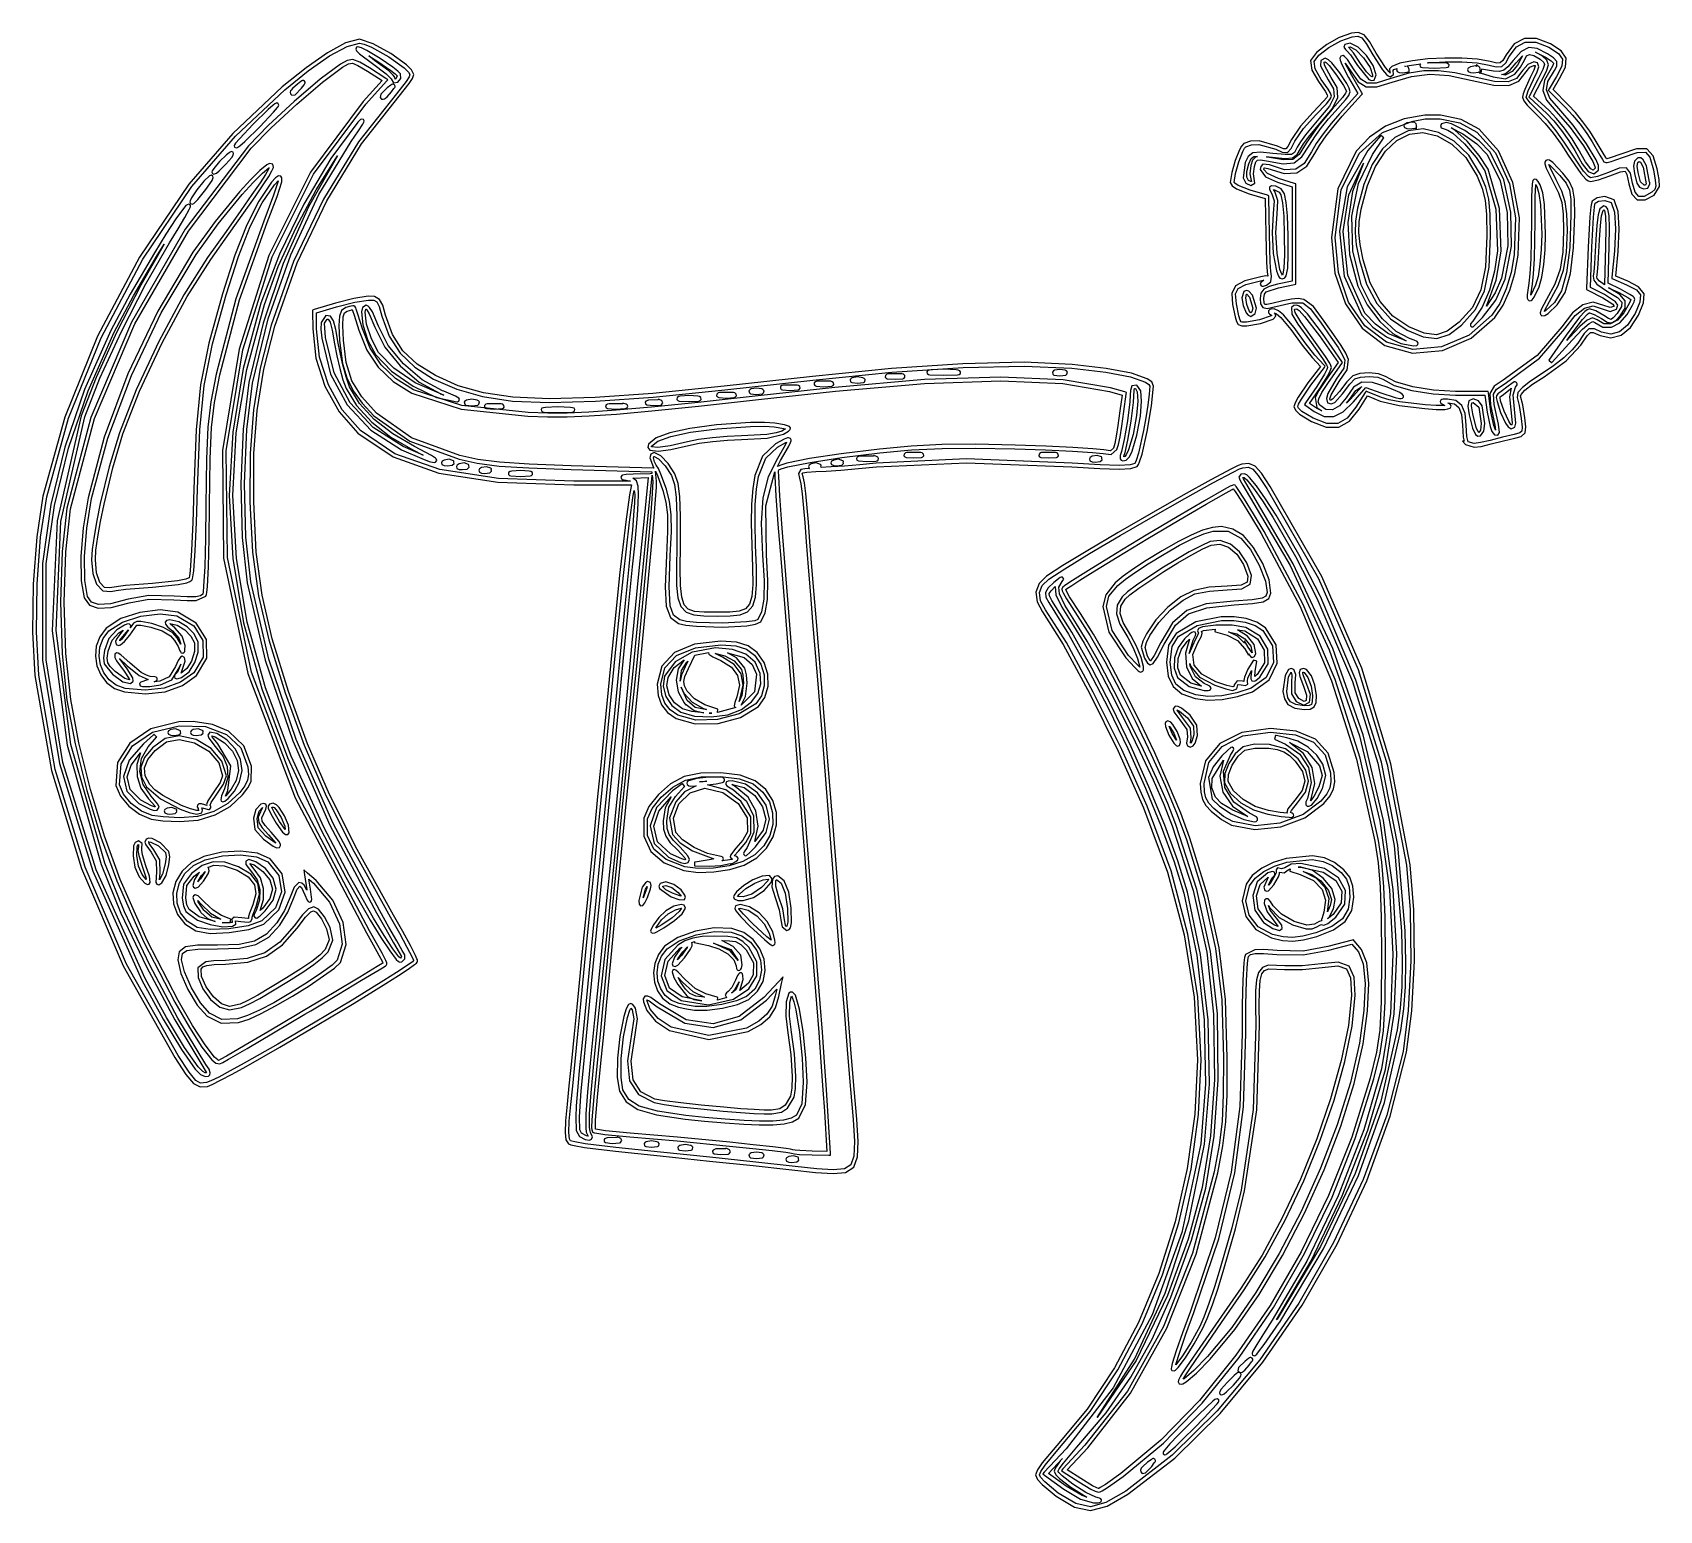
# Model space of a CAD drawing. Extents: x 0 to 4.83, y 0 to 4.39.
import ezdxf

# ---------------------------------------------------------------- set-up
doc = ezdxf.new("R2010")
doc.units = 0
doc.layers.get('0').update_dxf_attribs({"linetype": 'CONTINUOUS'})

msp = doc.modelspace()

# ---------------------------------------------------------------- linework, layer by layer
at = {"color": 0}
for points in [[(0.970378, 4.36496), (0.928982, 4.35439), (0.875217, 4.32503), (0.811524, 4.28049), (0.741211, 4.22364), (0.594347, 4.08561), (0.463758, 3.93511), (0.317763, 3.71843), (0.19336, 3.48415), (0.095974, 3.24408), (0.031141, 3.00976), (0.012858, 2.88857), (0.002333, 2.74864), (0.000271, 2.60613), (0.007487, 2.47711), (0.056749, 2.19581), (0.145563, 1.90457), (0.269151, 1.61632), (0.422797, 1.3438), (0.45535, 1.294), (0.477322, 1.26704), (0.497071, 1.257), (0.518989, 1.25836), (0.533529, 1.26427), (0.558214, 1.27642), (0.592014, 1.29449), (0.633572, 1.31738), (0.733453, 1.37446), (0.844672, 1.43961), (0.953993, 1.50515), (1.0485, 1.56326), (1.08594, 1.58697), (1.1148, 1.60596), (1.13357, 1.61947), (1.13911, 1.62403), (1.14084, 1.62642), (1.14225, 1.63026), (1.14187, 1.63374), (1.14052, 1.63721), (1.13634, 1.6466), (1.12104, 1.67676), (1.09853, 1.71815), (1.07107, 1.76671), (0.963163, 1.96078), (0.880968, 2.12397), (0.816081, 2.27431), (0.759928, 2.4299), (0.711535, 2.58583), (0.681044, 2.71599), (0.664117, 2.84381), (0.656467, 2.99274), (0.656683, 3.13569), (0.666396, 3.26378), (0.686632, 3.38656), (0.718642, 3.51357), (0.785047, 3.70144), (0.872993, 3.88564), (0.975965, 4.05442), (1.08773, 4.19586), (1.11795, 4.2334), (1.12728, 4.24864), (1.13113, 4.26079), (1.12451, 4.27436), (1.10927, 4.28896), (1.06304, 4.3226), (1.01063, 4.35178), (0.970378, 4.36496)], [(0.970378, 4.35385), (0.984321, 4.35081), (1.00575, 4.34207), (1.05718, 4.31326), (1.10232, 4.2806), (1.11583, 4.26742), (1.12001, 4.26079), (1.11724, 4.25353), (1.10856, 4.23964), (1.07975, 4.20318), (0.96696, 4.06054), (0.863172, 3.8909), (0.774685, 3.70572), (0.707844, 3.51671), (0.675672, 3.38894), (0.655328, 3.26531), (0.645562, 3.13639), (0.645344, 2.99274), (0.653103, 2.84304), (0.670247, 2.71414), (0.700956, 2.58301), (0.749511, 2.42643), (0.805826, 2.27035), (0.870931, 2.11947), (0.953233, 1.95589), (1.06131, 1.7615), (1.08865, 1.71294), (1.111, 1.67156), (1.12625, 1.64171), (1.1301, 1.63303), (1.13075, 1.63162), (1.12695, 1.62815), (1.10856, 1.61535), (1.07992, 1.5964), (1.04259, 1.5726), (0.948296, 1.51454), (0.839085, 1.449), (0.728028, 1.38401), (0.628364, 1.32715), (0.586751, 1.3042), (0.553006, 1.28613), (0.5287, 1.27436), (0.516547, 1.26948), (0.498807, 1.26774), (0.484918, 1.27539), (0.464681, 1.3004), (0.432183, 1.34972), (0.279189, 1.62121), (0.156088, 1.90853), (0.067654, 2.19862), (0.018609, 2.47851), (0.011556, 2.60661), (0.013618, 2.74843), (0.024089, 2.88758), (0.042209, 3.00771), (0.106717, 3.2405), (0.203668, 3.47939), (0.327528, 3.71257), (0.472765, 3.92817), (0.602485, 4.07785), (0.748481, 4.21533), (0.818414, 4.27169), (0.881456, 4.31565), (0.933757, 4.34397), (0.970378, 4.35385)], [(3.93321, 4.3851), (3.91308, 4.38303), (3.87651, 4.37067), (3.83946, 4.35004), (3.80892, 4.32607), (3.79189, 4.30214), (3.79503, 4.27365), (3.81478, 4.23964), (3.83458, 4.21083), (3.8405, 4.20042), (3.84224, 4.19624), (3.8419, 4.19624), (3.83979, 4.19276), (3.8304, 4.18132), (3.79915, 4.14899), (3.76172, 4.10764), (3.73529, 4.06739), (3.7245, 4.04693), (3.71826, 4.03961), (3.71099, 4.04031), (3.69363, 4.04829), (3.63911, 4.06392), (3.61388, 4.06315), (3.59326, 4.05561), (3.58669, 4.04796), (3.5804, 4.03683), (3.56793, 4.00526), (3.55767, 3.96994), (3.55333, 3.94032), (3.55925, 3.9299), (3.5714, 3.92156), (3.60926, 3.90631), (3.65679, 3.89242), (3.65853, 3.78614), (3.66097, 3.70389), (3.66308, 3.67503), (3.66482, 3.66254), (3.65924, 3.66287), (3.64432, 3.6601), (3.59636, 3.64822), (3.56896, 3.63374), (3.55821, 3.61046), (3.56028, 3.57818), (3.56793, 3.54135), (3.5721, 3.52783), (3.57693, 3.51915), (3.58772, 3.51497), (3.60265, 3.51497), (3.6429, 3.5216), (3.68078, 3.53478), (3.68842, 3.54378), (3.68668, 3.5504), (3.68354, 3.55387), (3.69049, 3.5504), (3.70335, 3.53999), (3.73318, 3.50353), (3.7665, 3.45742), (3.79676, 3.42051), (3.82069, 3.39415), (3.78353, 3.34554), (3.75472, 3.3035), (3.74604, 3.28683), (3.74224, 3.27436), (3.74744, 3.26324), (3.75857, 3.2525), (3.79394, 3.23058), (3.83822, 3.21446), (3.87554, 3.21463), (3.90739, 3.23242), (3.93565, 3.26742), (3.96061, 3.30697), (3.99815, 3.29135), (4.05474, 3.27815), (4.13043, 3.26915), (4.16428, 3.26704), (4.19015, 3.26704), (4.19917, 3.26844), (4.20611, 3.27089), (4.20856, 3.2761), (4.20682, 3.28131), (4.20019, 3.28581), (4.19883, 3.28651), (4.21837, 3.28353), (4.23144, 3.27262), (4.23947, 3.25196), (4.24224, 3.22017), (4.24468, 3.18479), (4.24707, 3.17225), (4.24186, 3.17225), (4.25125, 3.16288), (4.27696, 3.15457), (4.29742, 3.15733), (4.32693, 3.16428), (4.36376, 3.17339), (4.39779, 3.18132), (4.41656, 3.18685), (4.428, 3.19726), (4.43067, 3.21474), (4.42763, 3.24169), (4.42106, 3.28028), (4.41482, 3.30632), (4.41618, 3.31153), (4.42763, 3.32433), (4.45042, 3.34179), (4.4846, 3.36393), (4.54992, 3.41129), (4.59326, 3.45736), (4.61203, 3.48546), (4.62175, 3.49556), (4.6301, 3.49517), (4.65056, 3.48579), (4.68261, 3.47889), (4.71306, 3.48719), (4.74035, 3.51014), (4.76411, 3.54656), (4.77968, 3.58263), (4.78076, 3.60975), (4.76481, 3.63058), (4.73318, 3.64725), (4.69672, 3.66222), (4.70404, 3.73579), (4.70742, 3.8024), (4.70437, 3.85422), (4.69189, 3.88857), (4.66482, 3.89833), (4.64225, 3.89486), (4.62663, 3.88476), (4.62451, 3.87815), (4.62278, 3.86843), (4.61968, 3.83822), (4.61481, 3.74832), (4.61062, 3.62608), (4.61062, 3.62229), (4.61376, 3.62088), (4.65853, 3.59799), (4.68842, 3.57889), (4.69151, 3.574), (4.69086, 3.5726), (4.68078, 3.56879), (4.66168, 3.57542), (4.62983, 3.58475), (4.59885, 3.57747), (4.56853, 3.55333), (4.537, 3.51221), (4.46382, 3.42703), (4.36339, 3.35319), (4.33632, 3.33583), (4.32383, 3.31429), (4.32557, 3.28), (4.33843, 3.22054), (4.34017, 3.20524), (4.33979, 3.20594), (4.33496, 3.21912), (4.32661, 3.25976), (4.31933, 3.31565), (4.31863, 3.32053), (4.22174, 3.32053), (4.15668, 3.32422), (4.09467, 3.3341), (4.04383, 3.34874), (4.0134, 3.36496), (3.9936, 3.37294), (3.96582, 3.37576), (3.93772, 3.37364), (3.91656, 3.36669), (3.89953, 3.34901), (3.87765, 3.32021), (3.85715, 3.29693), (3.85124, 3.29417), (3.8495, 3.29449), (3.84918, 3.29796), (3.85265, 3.30979), (3.87625, 3.34972), (3.89985, 3.38444), (3.90403, 3.41531), (3.8966, 3.4336), (3.88249, 3.45682), (3.86111, 3.48774), (3.83182, 3.52919), (3.79986, 3.57226), (3.77175, 3.5931), (3.75493, 3.59586), (3.73475, 3.59424), (3.70936, 3.58897), (3.67697, 3.58094), (3.66168, 3.57781), (3.65614, 3.5785), (3.6544, 3.58236), (3.65332, 3.59554), (3.65506, 3.6084), (3.65994, 3.61535), (3.6964, 3.6275), (3.7436, 3.63753), (3.74778, 3.63824), (3.74778, 3.93582), (3.74397, 3.93685), (3.69672, 3.95176), (3.66411, 3.96669), (3.65332, 3.97851), (3.65403, 3.9834), (3.65474, 3.98406), (3.66515, 3.98199), (3.71311, 3.96718), (3.75092, 3.96881), (3.78054, 3.98861), (3.80474, 4.02642), (3.81803, 4.04947), (3.83778, 4.07824), (3.86117, 4.10861), (3.88531, 4.13683), (3.94293, 4.20003), (3.94569, 4.20318), (3.94363, 4.20665), (3.91374, 4.25771), (3.89464, 4.29449), (3.91168, 4.26878), (3.93272, 4.23844), (3.95682, 4.22364), (3.98856, 4.22428), (4.03321, 4.2379), (4.09104, 4.25493), (4.14529, 4.26133), (4.2029, 4.25738), (4.27106, 4.24311), (4.33539, 4.22922), (4.37939, 4.22781), (4.4095, 4.24067), (4.43078, 4.26812), (4.44222, 4.28201), (4.45404, 4.28722), (4.45785, 4.28683), (4.45751, 4.2851), (4.45356, 4.27333), (4.44325, 4.25142), (4.42697, 4.21636), (4.4221, 4.20281), (4.42003, 4.19308), (4.42453, 4.18235), (4.43457, 4.16949), (4.4669, 4.13683), (4.48742, 4.11556), (4.51124, 4.08664), (4.53515, 4.05399), (4.5561, 4.0216), (4.59293, 3.96707), (4.60818, 3.95042), (4.61481, 3.94521), (4.62175, 3.94276), (4.64606, 3.94797), (4.67936, 3.95975), (4.71099, 3.9719), (4.7245, 3.97331), (4.73008, 3.96431), (4.73562, 3.93653), (4.74442, 3.90587), (4.76064, 3.88894), (4.7839, 3.88824), (4.81065, 3.90246), (4.82661, 3.92785), (4.82557, 3.94874), (4.81967, 3.98025), (4.80821, 4.01947), (4.78911, 4.04031), (4.75819, 4.04031), (4.71235, 4.02436), (4.68007, 4.01292), (4.67003, 4.01047), (4.66932, 4.01047), (4.66721, 4.01394), (4.65961, 4.02713), (4.63633, 4.06674), (4.62011, 4.09224), (4.59972, 4.12022), (4.57753, 4.14757), (4.5561, 4.1709), (4.51096, 4.21604), (4.53043, 4.24832), (4.54796, 4.28239), (4.55024, 4.30908), (4.53515, 4.331), (4.50336, 4.35146), (4.46208, 4.36768), (4.42589, 4.36774), (4.3954, 4.35124), (4.37142, 4.31879), (4.36154, 4.30192), (4.35406, 4.29482), (4.34369, 4.29438), (4.32454, 4.29899), (4.28706, 4.30604), (4.24083, 4.30935), (4.19026, 4.3094), (4.13981, 4.30664), (4.09381, 4.30149), (4.05681, 4.29417), (4.0325, 4.28478), (4.02593, 4.27746), (4.02696, 4.26704), (4.02767, 4.26531), (4.028, 4.26465), (4.02729, 4.26497), (4.02767, 4.26531), (4.02453, 4.26812), (4.01411, 4.28093), (3.98633, 4.32433), (3.9661, 4.35867), (3.95019, 4.37782), (3.93321, 4.3851)], [(3.93218, 4.37403), (3.94325, 4.36914), (3.95671, 4.35254), (3.97661, 4.31912), (4.0051, 4.27436), (4.01654, 4.26047), (4.02138, 4.25629), (4.02729, 4.25385), (4.03808, 4.26047), (4.03635, 4.27294), (4.03874, 4.27539), (4.04812, 4.27886), (4.04639, 4.27539), (4.04812, 4.26986), (4.05474, 4.26671), (4.06342, 4.266), (4.07867, 4.26774), (4.07937, 4.26844), (4.08356, 4.26426), (4.0294, 4.24832), (3.98633, 4.23535), (3.95925, 4.23443), (3.94032, 4.24642), (3.92139, 4.27436), (3.90093, 4.30524), (3.89258, 4.31429), (3.8884, 4.31674), (3.88113, 4.31532), (3.87869, 4.30908), (3.87972, 4.3035), (3.8846, 4.28999), (3.9044, 4.25179), (3.93218, 4.20454), (3.87696, 4.14415), (3.85238, 4.11561), (3.82878, 4.08496), (3.80865, 4.05572), (3.79465, 4.03131), (3.77246, 3.99615), (3.74744, 3.97922), (3.71463, 3.97819), (3.66932, 3.9924), (3.65022, 3.99414), (3.64399, 3.98753), (3.64225, 3.97851), (3.65788, 3.95736), (3.69325, 3.94135), (3.73665, 3.92746), (3.73665, 3.64725), (3.69396, 3.63824), (3.669, 3.632), (3.653, 3.62403), (3.64432, 3.61187), (3.64225, 3.59554), (3.64328, 3.57992), (3.64985, 3.56912), (3.66271, 3.56674), (3.67974, 3.57021), (3.73628, 3.58306), (3.76828, 3.58268), (3.79156, 3.565), (3.82281, 3.52294), (3.85206, 3.48128), (3.8731, 3.45047), (3.88661, 3.42828), (3.89328, 3.41254), (3.89014, 3.38965), (3.86724, 3.35628), (3.84256, 3.31392), (3.83843, 3.29899), (3.8419, 3.28651), (3.85265, 3.28304), (3.86339, 3.28788), (3.88667, 3.31358), (3.90821, 3.34169), (3.92279, 3.35732), (3.93946, 3.3629), (3.96582, 3.36464), (3.99121, 3.36219), (4.00575, 3.35667), (4.03993, 3.33794), (4.09224, 3.32329), (4.15543, 3.31321), (4.22174, 3.3094), (4.30892, 3.3094), (4.31586, 3.25836), (4.32454, 3.21604), (4.32975, 3.20107), (4.33703, 3.19174), (4.34674, 3.19065), (4.35194, 3.19868), (4.34918, 3.22299), (4.33664, 3.2819), (4.33458, 3.31218), (4.34364, 3.32715), (4.36897, 3.34381), (4.47114, 3.41889), (4.54606, 3.50597), (4.57661, 3.54563), (4.60406, 3.56776), (4.62956, 3.574), (4.65647, 3.56565), (4.68007, 3.55767), (4.69883, 3.56461), (4.70264, 3.57607), (4.69607, 3.58649), (4.66374, 3.60769), (4.62175, 3.62885), (4.62592, 3.74794), (4.63075, 3.83757), (4.6339, 3.86708), (4.63531, 3.87576), (4.63596, 3.87885), (4.64572, 3.88444), (4.66482, 3.88721), (4.68354, 3.88129), (4.69325, 3.85211), (4.69601, 3.80274), (4.69293, 3.73687), (4.68528, 3.6594), (4.68494, 3.65528), (4.68875, 3.65386), (4.72906, 3.63683), (4.75819, 3.6219), (4.77001, 3.60667), (4.76872, 3.58535), (4.75439, 3.55143), (4.73204, 3.51725), (4.70785, 3.4969), (4.68235, 3.48981), (4.65506, 3.49588), (4.6339, 3.50558), (4.61724, 3.50558), (4.60297, 3.49169), (4.58425, 3.4636), (4.56739, 3.44319), (4.54281, 3.42019), (4.51253, 3.39638), (4.47868, 3.37364), (4.44407, 3.35097), (4.42036, 3.33236), (4.40679, 3.31739), (4.4044, 3.30246), (4.41026, 3.27815), (4.41656, 3.24035), (4.41917, 3.21451), (4.41792, 3.20215), (4.412, 3.19694), (4.39535, 3.19206), (4.36117, 3.18414), (4.32417, 3.17503), (4.29525, 3.16829), (4.27658, 3.16569), (4.25922, 3.1709), (4.25786, 3.17469), (4.25543, 3.18614), (4.25336, 3.22017), (4.25032, 3.25433), (4.2405, 3.27886), (4.22271, 3.29346), (4.19814, 3.29764), (4.18528, 3.29693), (4.18078, 3.29622), (4.17833, 3.29482), (4.17589, 3.29031), (4.17731, 3.28614), (4.17904, 3.2844), (4.18283, 3.28201), (4.19015, 3.27815), (4.18946, 3.27815), (4.16461, 3.27821), (4.13113, 3.28028), (4.05681, 3.28896), (4.02458, 3.29519), (4.00228, 3.30176), (3.96061, 3.31913), (3.95649, 3.32086), (3.95404, 3.31706), (3.92626, 3.27333), (3.90017, 3.24083), (3.87278, 3.22538), (3.84028, 3.22547), (3.79883, 3.24067), (3.76551, 3.26118), (3.75613, 3.27018), (3.75336, 3.27436), (3.75613, 3.28201), (3.76443, 3.29764), (3.79221, 3.3386), (3.83251, 3.39139), (3.83529, 3.39486), (3.83214, 3.39833), (3.80474, 3.42817), (3.77544, 3.46408), (3.74257, 3.50976), (3.71099, 3.54796), (3.69672, 3.55979), (3.68354, 3.565), (3.67415, 3.56429), (3.67036, 3.56326), (3.66656, 3.5594), (3.66689, 3.5535), (3.66932, 3.55003), (3.67626, 3.54519), (3.67486, 3.54417), (3.64014, 3.53233), (3.60161, 3.52572), (3.58876, 3.52572), (3.58529, 3.52642), (3.58251, 3.53201), (3.57867, 3.54449), (3.5714, 3.57992), (3.56933, 3.60943), (3.57661, 3.62538), (3.60004, 3.63732), (3.64675, 3.64936), (3.65267, 3.65039), (3.64708, 3.64589), (3.64432, 3.64344), (3.64225, 3.63857), (3.64501, 3.63336), (3.64811, 3.63232), (3.65158, 3.63271), (3.66064, 3.6351), (3.6741, 3.64589), (3.67589, 3.66254), (3.67415, 3.67611), (3.6721, 3.70421), (3.66932, 3.78651), (3.66792, 3.8966), (3.66792, 3.90072), (3.66374, 3.90213), (3.61236, 3.91704), (3.57693, 3.93132), (3.56689, 3.93788), (3.56446, 3.94032), (3.56853, 3.96707), (3.57835, 4.00142), (3.5905, 4.03201), (3.59603, 4.04204), (3.5995, 4.04622), (3.61604, 4.05225), (3.6384, 4.05317), (3.68842, 4.03857), (3.70714, 4.02989), (3.72276, 4.02957), (3.73389, 4.04101), (3.74501, 4.06256), (3.77029, 4.10053), (3.80681, 4.141), (3.83876, 4.17367), (3.84885, 4.18614), (3.85194, 4.19103), (3.85335, 4.19624), (3.85058, 4.20524), (3.84429, 4.21669), (3.82346, 4.24621), (3.80507, 4.27783), (3.80231, 4.29899), (3.81651, 4.31808), (3.84571, 4.34065), (3.88129, 4.36051), (3.91515, 4.37229), (3.93218, 4.37403)], [(3.9089, 4.35351), (3.8929, 4.35004), (3.89014, 4.34136), (3.89535, 4.33513), (3.90056, 4.32975), (3.90961, 4.31847), (3.93078, 4.28722), (3.96446, 4.24621), (3.97211, 4.24274), (3.98042, 4.24382), (3.98665, 4.25944), (3.97765, 4.28683), (3.95714, 4.31706), (3.93251, 4.34207), (3.9089, 4.35351)], [(4.42833, 4.35699), (4.45979, 4.35678), (4.49815, 4.34169), (4.5275, 4.32281), (4.53944, 4.30632), (4.53722, 4.28575), (4.52106, 4.25424), (4.49918, 4.2181), (4.49675, 4.21431), (4.49989, 4.21115), (4.54812, 4.16287), (4.56907, 4.14014), (4.59099, 4.11328), (4.61122, 4.08578), (4.62696, 4.06114), (4.64985, 4.0216), (4.6575, 4.00836), (4.66168, 4.00179), (4.66758, 3.99935), (4.67176, 3.99968), (4.68321, 4.00211), (4.71653, 4.01394), (4.76096, 4.02957), (4.78494, 4.02989), (4.79812, 4.01497), (4.80854, 3.97781), (4.81435, 3.94706), (4.81549, 3.92887), (4.81244, 3.91894), (4.80404, 3.91114), (4.78076, 3.89865), (4.76551, 3.89899), (4.75424, 3.91135), (4.74642, 3.93826), (4.74083, 3.96778), (4.72906, 3.98372), (4.70751, 3.98269), (4.67524, 3.97017), (4.6429, 3.95839), (4.62175, 3.95389), (4.62071, 3.95454), (4.61583, 3.95839), (4.60161, 3.97401), (4.56549, 4.02713), (4.54428, 4.06017), (4.52024, 4.09332), (4.49604, 4.12289), (4.4745, 4.14518), (4.44325, 4.17676), (4.43392, 4.18858), (4.4311, 4.19308), (4.43283, 4.19933), (4.43739, 4.21218), (4.45301, 4.24621), (4.46386, 4.26867), (4.46864, 4.28375), (4.46517, 4.29519), (4.45404, 4.29829), (4.43565, 4.29069), (4.42106, 4.27333), (4.403, 4.24903), (4.37799, 4.23861), (4.33718, 4.24024), (4.27382, 4.25385), (4.21918, 4.26585), (4.17128, 4.27154), (4.12717, 4.27106), (4.08388, 4.26426), (4.08388, 4.27263), (4.08425, 4.27294), (4.08388, 4.27436), (4.08388, 4.27713), (4.08322, 4.27713), (4.08214, 4.28131), (4.07731, 4.28614), (4.11828, 4.29204), (4.11757, 4.29172), (4.11583, 4.28896), (4.11654, 4.2844), (4.11968, 4.28201), (4.12381, 4.28093), (4.1589, 4.27957), (4.19396, 4.28093), (4.19846, 4.28201), (4.20161, 4.2844), (4.20231, 4.28896), (4.20057, 4.29172), (4.19569, 4.29417), (4.19049, 4.29519), (4.1384, 4.29519), (4.14085, 4.29551), (4.19081, 4.29818), (4.24072, 4.29801), (4.28586, 4.29482), (4.3214, 4.28825), (4.34267, 4.28321), (4.35856, 4.28478), (4.37039, 4.29497), (4.38113, 4.31358), (4.4025, 4.34293), (4.42833, 4.35699)], [(0.9509, 4.3049), (0.933214, 4.30246), (0.914117, 4.29135), (0.853461, 4.24625), (0.776475, 4.18078), (0.699978, 4.11008), (0.640842, 4.04899), (0.453179, 3.80171), (0.293892, 3.52615), (0.17334, 3.24317), (0.101942, 2.97364), (0.087891, 2.84532), (0.083225, 2.69482), (0.088053, 2.5415), (0.102322, 2.40457), (0.127007, 2.27474), (0.161512, 2.13601), (0.203287, 1.99756), (0.249892, 1.86843), (0.330621, 1.68604), (0.422418, 1.50803), (0.46544, 1.43332), (0.502983, 1.37468), (0.532497, 1.33718), (0.543946, 1.32747), (0.556099, 1.32503), (0.564453, 1.32954), (0.581108, 1.33892), (0.636664, 1.37088), (0.715061, 1.41699), (0.808214, 1.47228), (0.825575, 1.48269), (0.907878, 1.5319), (0.976617, 1.57297), (1.0287, 1.60422), (1.04329, 1.6129), (1.04742, 1.61567), (1.0485, 1.61637), (1.04953, 1.61708), (1.05159, 1.62088), (1.05159, 1.62294), (1.05089, 1.62538), (1.04812, 1.632), (1.03771, 1.65315), (1.02094, 1.68349), (0.999892, 1.71983), (0.789606, 2.11919), (0.649522, 2.48687), (0.578287, 2.82715), (0.574544, 3.14415), (0.624078, 3.44342), (0.711481, 3.71929), (0.833985, 3.96479), (0.988769, 4.17296), (1.04986, 4.24035), (1.05436, 4.24517), (1.04883, 4.24864), (0.999511, 4.27989), (0.970757, 4.29747), (0.9509, 4.3049)], [(0.965494, 4.34278), (0.961697, 4.34169), (0.958876, 4.33615), (0.961317, 4.33062), (0.970703, 4.32156), (1.0089, 4.29346), (1.04953, 4.26292), (1.06131, 4.25108), (1.06413, 4.24761), (1.06445, 4.24729), (1.0714, 4.23617), (1.08426, 4.23822), (1.09288, 4.24908), (1.09152, 4.26221), (1.08355, 4.27089), (1.06934, 4.28201), (1.03114, 4.30838), (0.991536, 4.33197), (0.976617, 4.33963), (0.965494, 4.34278)], [(0.99745, 4.31565), (1.02485, 4.29899), (1.06272, 4.27294), (1.07628, 4.26253), (1.08214, 4.25629), (1.07834, 4.24761), (1.07557, 4.24658), (1.07557, 4.24729), (1.07384, 4.25353), (1.06966, 4.25874), (1.0568, 4.27121), (1.01514, 4.30246), (0.99745, 4.31565)], [(3.83529, 4.3094), (3.8221, 4.30176), (3.8214, 4.28581), (3.84364, 4.24485), (3.85981, 4.21821), (3.86133, 4.1945), (3.8476, 4.16656), (3.81619, 4.12885), (3.77658, 4.08197), (3.76128, 4.06114), (3.75163, 4.04482), (3.7436, 4.02957), (3.73492, 4.02365), (3.71588, 4.02289), (3.67974, 4.02642), (3.64268, 4.03028), (3.62033, 4.02854), (3.60644, 4.01774), (3.59776, 3.99935), (3.59153, 3.95389), (3.59918, 3.93788), (3.61481, 3.93164), (3.62625, 3.93858), (3.62451, 3.95176), (3.62207, 3.96565), (3.62489, 3.98753), (3.62939, 4.00142), (3.6339, 4.00629), (3.64307, 4.00726), (3.66135, 4.00456), (3.71078, 3.99588), (3.74294, 3.99832), (3.76617, 4.01639), (3.78874, 4.05111), (3.80458, 4.0759), (3.82422, 4.10297), (3.84489, 4.1289), (3.8641, 4.15039), (3.89501, 4.18544), (3.90474, 4.19868), (3.9075, 4.20389), (3.9089, 4.20942), (3.90614, 4.21983), (3.89919, 4.2334), (3.87799, 4.26568), (3.85471, 4.29482), (3.845, 4.30458), (3.83529, 4.3094)], [(3.83529, 4.29829), (3.83772, 4.29622), (3.8464, 4.28754), (3.86897, 4.25906), (3.88943, 4.22781), (3.89606, 4.21533), (3.89779, 4.20942), (3.89746, 4.20871), (3.89535, 4.20492), (3.88633, 4.19239), (3.85612, 4.15804), (3.81521, 4.1096), (3.77903, 4.05664), (3.75786, 4.02333), (3.7391, 4.00874), (3.71153, 4.00726), (3.66342, 4.01568), (3.66064, 4.016), (3.66851, 4.0159), (3.67871, 4.01531), (3.71544, 4.01167), (3.73807, 4.01324), (3.75228, 4.02294), (3.76204, 4.03999), (3.77056, 4.05458), (3.78526, 4.07503), (3.82417, 4.12121), (3.85682, 4.16015), (3.87207, 4.19206), (3.87011, 4.22157), (3.85232, 4.25179), (3.83251, 4.28825), (3.83214, 4.29693), (3.83529, 4.29829)], [(3.9089, 4.34239), (3.92557, 4.33339), (3.94883, 4.31011), (3.96793, 4.28163), (3.97558, 4.25944), (3.97488, 4.25353), (3.9745, 4.25353), (3.97071, 4.25558), (3.95731, 4.26856), (3.94015, 4.29275), (3.91862, 4.32503), (3.90403, 4.34169), (3.9089, 4.34239)], [(4.43875, 4.34033), (4.41618, 4.3284), (4.3929, 4.30214), (4.37701, 4.28321), (4.36447, 4.27333), (4.35167, 4.26981), (4.33388, 4.27089), (4.29883, 4.2761), (4.29779, 4.27051), (4.29639, 4.26531), (4.2971, 4.26497), (4.29779, 4.26497), (4.33356, 4.25353), (4.37001, 4.24729), (4.39708, 4.26183), (4.4145, 4.2819), (4.42589, 4.3035), (4.43251, 4.31565), (4.44086, 4.3195), (4.45426, 4.31674), (4.47314, 4.30561), (4.48389, 4.29656), (4.486, 4.28999), (4.48107, 4.27561), (4.4669, 4.24729), (4.44119, 4.1976), (4.43913, 4.19379), (4.44222, 4.19103), (4.49154, 4.14551), (4.51307, 4.12304), (4.53624, 4.09451), (4.55806, 4.06381), (4.57557, 4.03478), (4.59776, 3.99561), (4.61513, 3.97299), (4.63217, 3.96565), (4.64606, 3.97678), (4.64606, 3.99035), (4.63878, 4.00732), (4.61029, 4.0549), (4.57021, 4.11003), (4.52767, 4.1594), (4.50151, 4.19026), (4.49154, 4.21463), (4.49588, 4.23964), (4.51481, 4.27225), (4.52246, 4.28549), (4.52208, 4.29867), (4.51258, 4.30989), (4.49468, 4.32156), (4.46386, 4.33751), (4.43875, 4.34033)], [(4.42036, 4.31635), (4.41515, 4.30697), (4.40506, 4.28842), (4.38943, 4.26986), (4.3686, 4.25836), (4.35818, 4.2601), (4.36968, 4.26324), (4.3851, 4.27528), (4.40196, 4.29551), (4.42036, 4.31635)], [(4.45888, 4.32715), (4.48876, 4.31218), (4.50537, 4.301), (4.51204, 4.29417), (4.51167, 4.28928), (4.50543, 4.27854), (4.48529, 4.24365), (4.48042, 4.2136), (4.49197, 4.18431), (4.51964, 4.15142), (4.56136, 4.10303), (4.60092, 4.04867), (4.62869, 4.0025), (4.63531, 3.98719), (4.63633, 3.98269), (4.63043, 3.97678), (4.62278, 3.98096), (4.60732, 4.00146), (4.58529, 4.03999), (4.56733, 4.06993), (4.54525, 4.10113), (4.5216, 4.13021), (4.49918, 4.15354), (4.45301, 4.19624), (4.47694, 4.24208), (4.49154, 4.27078), (4.49707, 4.28928), (4.49257, 4.3035), (4.47971, 4.31461), (4.45888, 4.32715)], [(0.949164, 4.29378), (0.965386, 4.28743), (0.993599, 4.27051), (1.03738, 4.24274), (0.980794, 4.18061), (0.824653, 3.97076), (0.701226, 3.72353), (0.613226, 3.44601), (0.563422, 3.14518), (0.567219, 2.8259), (0.638889, 2.48361), (0.779622, 2.11436), (0.990506, 1.71392), (1.01123, 1.6779), (1.02767, 1.64794), (1.03809, 1.6275), (1.03982, 1.62403), (1.03771, 1.62261), (1.02311, 1.61361), (0.971029, 1.58236), (0.894857, 1.53694), (0.802626, 1.48199), (0.785265, 1.47157), (0.701932, 1.42219), (0.631131, 1.38059), (0.575575, 1.34831), (0.559244, 1.3393), (0.551975, 1.33545), (0.549858, 1.33686), (0.540474, 1.34483), (0.512044, 1.38129), (0.474935, 1.43929), (0.432183, 1.51357), (0.340657, 1.69103), (0.260308, 1.87261), (0.213975, 2.00108), (0.172364, 2.13906), (0.137967, 2.27718), (0.11339, 2.40631), (0.099284, 2.54226), (0.094401, 2.69499), (0.098904, 2.84478), (0.112739, 2.9719), (0.183703, 3.23953), (0.303819, 3.52115), (0.462457, 3.79563), (0.649197, 4.04172), (0.707736, 4.102), (0.784125, 4.17253), (0.860732, 4.23768), (0.920031, 4.28201), (0.937392, 4.29204), (0.949164, 4.29378)], [(4.07281, 4.28549), (4.07281, 4.2844), (4.0714, 4.2851), (4.07281, 4.28549)], [(4.2839, 4.29069), (4.2839, 4.2844), (4.28043, 4.28581), (4.26585, 4.28336), (4.2596, 4.27957), (4.25749, 4.27539), (4.25922, 4.26986), (4.26585, 4.26671), (4.27453, 4.266), (4.28982, 4.26774), (4.29047, 4.26844), (4.29503, 4.26394), (4.29503, 4.27263), (4.29536, 4.27294), (4.29503, 4.27436), (4.29503, 4.27713), (4.29432, 4.27713), (4.29329, 4.28131), (4.2839, 4.29069)], [(0.801594, 4.24274), (0.799533, 4.24169), (0.796386, 4.23964), (0.785969, 4.23199), (0.771756, 4.21951), (0.767253, 4.21431), (0.765517, 4.21186), (0.764432, 4.20801), (0.765517, 4.20318), (0.76964, 4.199), (0.779406, 4.20074), (0.798122, 4.21983), (0.805772, 4.23025), (0.808214, 4.2334), (0.808919, 4.23546), (0.808919, 4.23753), (0.807508, 4.241), (0.803711, 4.24274), (0.801594, 4.24274)], [(1.06825, 4.23167), (1.06619, 4.23058), (1.06304, 4.22851), (1.05263, 4.22086), (1.03353, 4.20215), (1.03179, 4.19239), (1.03597, 4.18788), (1.04085, 4.18718), (1.04465, 4.18826), (1.04709, 4.19), (1.0523, 4.1945), (1.06478, 4.20871), (1.07243, 4.21913), (1.07487, 4.22228), (1.07557, 4.22433), (1.07557, 4.22646), (1.07416, 4.22993), (1.07037, 4.23167), (1.06825, 4.23167)], [(0.724881, 4.17611), (0.721408, 4.17503), (0.719293, 4.17399), (0.714464, 4.16982), (0.699544, 4.15663), (0.655057, 4.11322), (0.613769, 4.06982), (0.602322, 4.05664), (0.599501, 4.05214), (0.598469, 4.04937), (0.599501, 4.04482), (0.604058, 4.04275), (0.607856, 4.04378), (0.609592, 4.04519), (0.6148, 4.04899), (0.629719, 4.06218), (0.674154, 4.10558), (0.715169, 4.14899), (0.726617, 4.16222), (0.72971, 4.16672), (0.730794, 4.16982), (0.729383, 4.17399), (0.724881, 4.17611)], [(0.977322, 4.12853), (0.973469, 4.12679), (0.971408, 4.12506), (0.965494, 4.11882), (0.884928, 4.01144), (0.804688, 3.87597), (0.732856, 3.72771), (0.677626, 3.58197), (0.625433, 3.38824), (0.593967, 3.199), (0.583442, 3.01172), (0.594239, 2.82406), (0.626519, 2.63351), (0.68061, 2.43772), (0.756836, 2.23421), (0.855414, 2.02051), (0.929525, 1.8795), (1.00228, 1.75179), (1.0338, 1.70019), (1.05995, 1.66049), (1.07905, 1.6351), (1.08632, 1.62853), (1.09017, 1.62679), (1.09603, 1.6275), (1.10438, 1.63683), (1.10438, 1.64899), (1.09706, 1.66183), (1.08073, 1.69049), (1.05756, 1.7309), (1.03006, 1.77886), (0.891982, 2.03863), (0.782281, 2.28765), (0.700792, 2.52632), (0.647461, 2.75489), (0.633137, 2.88797), (0.629503, 3.04693), (0.636176, 3.20736), (0.652994, 3.34483), (0.699382, 3.53592), (0.766439, 3.72601), (0.849935, 3.90483), (0.945692, 4.06185), (0.967503, 4.09337), (0.980414, 4.11361), (0.983182, 4.11947), (0.983886, 4.12294), (0.98215, 4.12679), (0.977322, 4.12853)], [(4.1766, 4.14031), (4.13043, 4.13997), (4.06879, 4.12912), (4.01394, 4.10721), (3.96636, 4.07487), (3.9266, 4.03267), (3.87213, 3.92117), (3.85335, 3.77713), (3.86388, 3.6709), (3.89475, 3.58008), (3.94456, 3.50765), (4.01204, 3.45665), (4.09418, 3.43381), (4.18278, 3.44174), (4.26758, 3.47781), (4.33843, 3.53928), (4.36279, 3.57611), (4.38249, 3.6205), (4.39729, 3.67057), (4.40717, 3.72433), (4.41103, 3.83578), (4.39187, 3.94), (4.34918, 4.03386), (4.29189, 4.09831), (4.23861, 4.1275), (4.1766, 4.14031)], [(4.17557, 4.12924), (4.2346, 4.11719), (4.28494, 4.08963), (4.33985, 4.02794), (4.38146, 3.93653), (4.39996, 3.83501), (4.39606, 3.72575), (4.38633, 3.67312), (4.37185, 3.62446), (4.35286, 3.5816), (4.32975, 3.54656), (4.26161, 3.48757), (4.18007, 3.4529), (4.09521, 3.44499), (4.01725, 3.46636), (3.95264, 3.51525), (3.90462, 3.58512), (3.87472, 3.67329), (3.86447, 3.77713), (3.88286, 3.91813), (3.93565, 4.0261), (4.00493, 4.0886), (4.095, 4.12261), (4.095, 4.11774), (4.09153, 4.11914), (4.07693, 4.11669), (4.07069, 4.1129), (4.06863, 4.10872), (4.07036, 4.10319), (4.07693, 4.10004), (4.08561, 4.09933), (4.10092, 4.10107), (4.10161, 4.10178), (4.10612, 4.09728), (4.10612, 4.10596), (4.10644, 4.10628), (4.10612, 4.10769), (4.10612, 4.11046), (4.10542, 4.11046), (4.10439, 4.11464), (4.0964, 4.12261), (4.13113, 4.12885), (4.17557, 4.12924)], [(4.19363, 4.11843), (4.18044, 4.11464), (4.17731, 4.10906), (4.17904, 4.10211), (4.19049, 4.09831), (4.19911, 4.09538), (4.21343, 4.08649), (4.24815, 4.0549), (4.28321, 4.01389), (4.30821, 3.97433), (4.34142, 3.86083), (4.34571, 3.73719), (4.33735, 3.67708), (4.32221, 3.62088), (4.30062, 3.57075), (4.27279, 3.52886), (4.26654, 3.52051), (4.26617, 3.51947), (4.26585, 3.51639), (4.26617, 3.51497), (4.26758, 3.51324), (4.26932, 3.51221), (4.27072, 3.51183), (4.27382, 3.51221), (4.27696, 3.51465), (4.30197, 3.53928), (4.34153, 3.59136), (4.36897, 3.65315), (4.38797, 3.75125), (4.38618, 3.8526), (4.36458, 3.9484), (4.32417, 4.02989), (4.29194, 4.06369), (4.24951, 4.09451), (4.20958, 4.11464), (4.19363, 4.11843)], [(4.20888, 4.10281), (4.2436, 4.08475), (4.28483, 4.05496), (4.31515, 4.02365), (4.354, 3.94482), (4.37483, 3.85135), (4.37663, 3.75228), (4.35818, 3.65663), (4.33914, 3.61236), (4.31375, 3.57329), (4.34233, 3.65012), (4.35682, 3.73649), (4.35249, 3.86268), (4.31825, 3.97922), (4.29204, 4.02072), (4.25613, 4.06256), (4.22, 4.09517), (4.20888, 4.10281)], [(4.00022, 4.07992), (3.99918, 4.07889), (3.96099, 4.03549), (3.90033, 3.92692), (3.87696, 3.79551), (3.891, 3.66194), (3.94363, 3.54622), (3.97635, 3.51118), (4.01687, 3.48199), (4.05925, 3.46203), (4.09814, 3.45524), (4.10715, 3.45697), (4.1096, 3.4591), (4.11062, 3.4636), (4.10753, 3.46843), (4.09918, 3.4726), (4.08529, 3.47749), (4.04574, 3.49821), (4.00472, 3.53549), (3.96843, 3.58356), (3.94189, 3.6365), (3.91661, 3.73779), (3.91411, 3.84028), (3.93386, 3.9375), (3.97521, 4.02294), (4.00819, 4.07156), (4.00857, 4.07226), (4.0089, 4.07297), (4.00022, 4.07992)], [(4.12522, 4.09901), (4.08154, 4.09369), (4.04118, 4.07368), (4.00526, 4.03999), (3.9745, 3.99333), (3.94954, 3.93431), (3.9311, 3.86361), (3.92486, 3.82497), (3.92344, 3.79129), (3.92714, 3.75504), (3.93631, 3.70871), (3.95779, 3.6384), (3.98844, 3.58072), (4.02849, 3.53537), (4.07835, 3.50179), (4.12592, 3.48204), (4.16585, 3.47749), (4.20236, 3.48926), (4.23981, 3.51704), (4.28087, 3.56353), (4.30751, 3.61882), (4.3215, 3.68918), (4.32557, 3.78163), (4.3246, 3.84581), (4.32047, 3.89051), (4.31142, 3.92632), (4.29568, 3.96392), (4.26107, 4.021), (4.21724, 4.06326), (4.17074, 4.08897), (4.12522, 4.09901)], [(4.12489, 4.08822), (4.16689, 4.07878), (4.21061, 4.05419), (4.25233, 4.014), (4.28564, 3.9591), (4.30111, 3.92247), (4.30979, 3.88818), (4.31358, 3.84506), (4.31446, 3.78163), (4.31033, 3.69021), (4.29676, 3.6219), (4.27169, 3.56961), (4.23253, 3.52539), (4.19726, 3.49914), (4.16482, 3.48861), (4.1289, 3.49274), (4.08356, 3.5115), (4.03586, 3.54357), (3.99761, 3.58703), (3.96826, 3.64264), (3.94743, 3.71115), (3.93826, 3.75667), (3.93446, 3.79156), (3.93571, 3.82383), (3.94189, 3.86149), (3.96007, 3.93078), (3.98443, 3.98801), (4.014, 4.03282), (4.04779, 4.06461), (4.08496, 4.08328), (4.12489, 4.08822)], [(0.590494, 4.03163), (0.586317, 4.0306), (0.583225, 4.02854), (0.575575, 4.02225), (0.555067, 4.00211), (0.537706, 3.98199), (0.533203, 3.97504), (0.532172, 3.97086), (0.534233, 3.96669), (0.538411, 3.96496), (0.542589, 3.96636), (0.546061, 3.9681), (0.553711, 3.97472), (0.574164, 3.99447), (0.591525, 4.01465), (0.595703, 4.0216), (0.596733, 4.02572), (0.594997, 4.02989), (0.590494, 4.03163)], [(0.905057, 4.01947), (0.818956, 3.86751), (0.744194, 3.69943), (0.684028, 3.52322), (0.641872, 3.34657), (0.624892, 3.2079), (0.618218, 3.04682), (0.622071, 2.88721), (0.636664, 2.75282), (0.690213, 2.52311), (0.771972, 2.28353), (0.881944, 2.03375), (1.02034, 1.77333), (1.04796, 1.72521), (1.07118, 1.68457), (1.08762, 1.65588), (1.09467, 1.64344), (1.09429, 1.64139), (1.09152, 1.63857), (1.08735, 1.64274), (1.06896, 1.66672), (1.04308, 1.706), (1.01166, 1.75732), (0.939236, 1.88471), (0.865506, 2.02539), (0.767199, 2.23839), (0.691189, 2.44097), (0.637261, 2.63569), (0.605035, 2.82503), (0.594293, 3.0115), (0.604764, 3.1976), (0.636068, 3.38579), (0.688043, 3.5785), (0.729383, 3.69081), (0.78201, 3.80647), (0.841906, 3.91846), (0.905057, 4.01947)], [(3.62349, 4.01774), (3.63422, 4.01742), (3.62901, 4.01639), (3.61968, 4.00629), (3.6141, 3.99035), (3.611, 3.96565), (3.61513, 3.94586), (3.61621, 3.94276), (3.61481, 3.94276), (3.60715, 3.94586), (3.60265, 3.95594), (3.60243, 3.97325), (3.60818, 3.99556), (3.6155, 4.01183), (3.62349, 4.01774)], [(4.49533, 4.00771), (4.4891, 4.00558), (4.48665, 4.00006), (4.48703, 3.99517), (4.49083, 3.98301), (4.51064, 3.94276), (4.52724, 3.90978), (4.53674, 3.88037), (4.54107, 3.84586), (4.54221, 3.79725), (4.53999, 3.73372), (4.5319, 3.68321), (4.51622, 3.63872), (4.49121, 3.5931), (4.47521, 3.56326), (4.47276, 3.5535), (4.47347, 3.54899), (4.47765, 3.54482), (4.48703, 3.54551), (4.49642, 3.55176), (4.52311, 3.57676), (4.5466, 3.61421), (4.56267, 3.67019), (4.57194, 3.74664), (4.57519, 3.84517), (4.57449, 3.89035), (4.56999, 3.92051), (4.55903, 3.9439), (4.53982, 3.9681), (4.50993, 3.99903), (4.50022, 4.00597), (4.49533, 4.00771)], [(4.76269, 4.01324), (4.75228, 4.00385), (4.74951, 3.98822), (4.75222, 3.96701), (4.75993, 3.93826), (4.76779, 3.92626), (4.77974, 3.9209), (4.79189, 3.92329), (4.79779, 3.93582), (4.79779, 3.94135), (4.79676, 3.94135), (4.78842, 3.98926), (4.77832, 4.00732), (4.77138, 4.01292), (4.76269, 4.01324)], [(0.703668, 3.99658), (0.695692, 3.99274), (0.674858, 3.97575), (0.646972, 3.94819), (0.614094, 3.91222), (0.541938, 3.82449), (0.475911, 3.73301), (0.372396, 3.55854), (0.283257, 3.37239), (0.212674, 3.18457), (0.164822, 3.00489), (0.150282, 2.91575), (0.143283, 2.83062), (0.144151, 2.75863), (0.1537, 2.70801), (0.169162, 2.68631), (0.195367, 2.67676), (0.233507, 2.67936), (0.286675, 2.69276), (0.34554, 2.70344), (0.418946, 2.70215), (0.458496, 2.6996), (0.485622, 2.70003), (0.514432, 2.71322), (0.516168, 2.71778), (0.517253, 2.72364), (0.518989, 2.74137), (0.522081, 2.80003), (0.524414, 2.88314), (0.525553, 2.98167), (0.52691, 3.12017), (0.531088, 3.21343), (0.540147, 3.28771), (0.556099, 3.36947), (0.613824, 3.59196), (0.696397, 3.82156), (0.725965, 3.89854), (0.739475, 3.94239), (0.740126, 3.95389), (0.736654, 3.95942), (0.72971, 3.96012), (0.720703, 3.9535), (0.709581, 3.94065), (0.67155, 3.8851), (0.636014, 3.81446), (0.600857, 3.72424), (0.564128, 3.60975), (0.523383, 3.46354), (0.498753, 3.33985), (0.485514, 3.2066), (0.479058, 3.03162), (0.476019, 2.93169), (0.472114, 2.84799), (0.467557, 2.78928), (0.465494, 2.77225), (0.464464, 2.76774), (0.464464, 2.76704), (0.462349, 2.766), (0.455078, 2.76357), (0.430447, 2.75836), (0.355794, 2.75076), (0.276258, 2.74447), (0.229058, 2.73719), (0.213758, 2.73861), (0.200196, 2.75353), (0.190375, 2.78179), (0.186686, 2.82053), (0.188531, 2.84972), (0.193739, 2.88861), (0.201878, 2.93479), (0.212349, 2.98579), (0.238444, 3.09369), (0.268283, 3.19413), (0.317979, 3.32101), (0.385146, 3.46397), (0.458985, 3.60146), (0.5287, 3.71186), (0.58355, 3.78896), (0.627061, 3.85026), (0.660374, 3.89774), (0.684571, 3.93306), (0.7009, 3.95811), (0.710613, 3.97472), (0.714789, 3.98514), (0.713053, 3.99485), (0.703668, 3.99658)], [(0.702311, 3.98372), (0.700575, 3.97993), (0.691297, 3.96408), (0.675239, 3.93929), (0.651096, 3.90408), (0.617947, 3.85661), (0.57449, 3.79519), (0.51964, 3.7181), (0.449274, 3.60678), (0.375162, 3.46886), (0.307835, 3.32547), (0.257867, 3.1976), (0.227647, 3.09657), (0.201281, 2.98822), (0.190756, 2.93701), (0.182617, 2.89057), (0.177408, 2.85101), (0.175564, 2.82053), (0.179417, 2.77962), (0.190483, 2.74832), (0.20855, 2.72885), (0.23215, 2.72678), (0.247993, 2.72976), (0.277289, 2.7334), (0.356119, 2.73964), (0.432183, 2.74761), (0.458225, 2.75282), (0.466906, 2.75597), (0.472765, 2.7601), (0.475206, 2.76465), (0.476238, 2.77018), (0.478678, 2.78788), (0.483182, 2.84728), (0.487142, 2.93138), (0.490126, 3.03162), (0.496582, 3.20606), (0.509711, 3.33832), (0.534233, 3.46099), (0.574869, 3.60667), (0.611436, 3.72054), (0.646213, 3.80989), (0.681153, 3.87944), (0.718261, 3.93371), (0.728678, 3.94553), (0.728678, 3.9445), (0.715549, 3.90256), (0.685981, 3.82574), (0.60319, 3.59517), (0.545356, 3.37158), (0.529297, 3.28939), (0.520128, 3.21442), (0.515842, 3.12056), (0.514432, 2.98167), (0.513292, 2.88346), (0.51096, 2.80072), (0.507867, 2.7424), (0.506131, 2.72504), (0.505425, 2.72017), (0.5051, 2.71912), (0.498807, 2.71414), (0.484592, 2.71115), (0.458985, 2.71078), (0.420031, 2.71322), (0.344835, 2.71457), (0.283529, 2.7035), (0.231554, 2.69043), (0.196397, 2.68787), (0.175401, 2.69488), (0.163737, 2.71218), (0.155219, 2.75944), (0.154406, 2.83024), (0.161242, 2.9145), (0.175564, 3.00282), (0.223144, 3.18121), (0.293511, 3.368), (0.382324, 3.55317), (0.485297, 3.72678), (0.550781, 3.81743), (0.62245, 3.90457), (0.654947, 3.94049), (0.682183, 3.96778), (0.701606, 3.9834), (0.702311, 3.98372)], [(0.530761, 3.96186), (0.525228, 3.96012), (0.508572, 3.94379), (0.488064, 3.91846), (0.472114, 3.89486), (0.467936, 3.88618), (0.467231, 3.88162), (0.469293, 3.87782), (0.473469, 3.87608), (0.478678, 3.87815), (0.481825, 3.88097), (0.490506, 3.88997), (0.514106, 3.91917), (0.532878, 3.94624), (0.53635, 3.95492), (0.535265, 3.95871), (0.530761, 3.96186)], [(3.94814, 3.99761), (3.91585, 3.91368), (3.90196, 3.82172), (3.90701, 3.72651), (3.93147, 3.63271), (3.9591, 3.57758), (3.99675, 3.52783), (4.03543, 3.49246), (4.07487, 3.47054), (4.02279, 3.49137), (3.98378, 3.51953), (3.95264, 3.55285), (3.90181, 3.66482), (3.88807, 3.79519), (3.90539, 3.90354), (3.94814, 3.99761)], [(4.49881, 3.99343), (4.50265, 3.99067), (4.53147, 3.96083), (4.54986, 3.93799), (4.55957, 3.91743), (4.56347, 3.8896), (4.56413, 3.84517), (4.5606, 3.74744), (4.55117, 3.67247), (4.53592, 3.61871), (4.51481, 3.58442), (4.48947, 3.56044), (4.48529, 3.55767), (4.48562, 3.55908), (4.50054, 3.58718), (4.52615, 3.63406), (4.54243, 3.68033), (4.55094, 3.73258), (4.55333, 3.79725), (4.55203, 3.84679), (4.54731, 3.88308), (4.53733, 3.91422), (4.52035, 3.94829), (4.50092, 3.98687), (4.49881, 3.99343)], [(4.76654, 4.00282), (4.76687, 4.0025), (4.77001, 4.00006), (4.778, 3.98546), (4.78668, 3.93582), (4.78564, 3.93235), (4.78147, 3.93197), (4.77035, 3.94174), (4.76303, 3.96957), (4.76064, 3.98861), (4.76237, 3.99903), (4.76654, 4.00282)], [(3.67524, 3.93061), (3.66965, 3.92611), (3.66932, 3.91917), (3.6766, 3.90631), (3.68332, 3.88553), (3.6811, 3.84864), (3.67736, 3.79161), (3.6811, 3.72922), (3.69015, 3.6785), (3.69672, 3.66222), (3.7009, 3.65663), (3.70785, 3.65386), (3.7155, 3.65701), (3.71967, 3.66357), (3.72385, 3.68614), (3.72537, 3.72467), (3.72488, 3.78304), (3.72299, 3.84093), (3.71967, 3.88129), (3.71408, 3.90701), (3.70475, 3.9209), (3.68842, 3.92919), (3.67524, 3.93061)], [(3.68147, 3.91949), (3.68457, 3.91878), (3.69883, 3.91151), (3.70367, 3.90315), (3.70856, 3.87989), (3.71181, 3.8405), (3.71376, 3.78304), (3.71419, 3.72488), (3.71272, 3.68718), (3.70925, 3.66775), (3.70785, 3.66569), (3.70649, 3.66775), (3.7009, 3.68164), (3.69222, 3.73058), (3.68864, 3.79172), (3.69222, 3.84657), (3.69482, 3.88661), (3.68528, 3.91325), (3.68147, 3.91949)], [(4.4554, 3.94971), (4.45128, 3.94586), (4.44883, 3.93653), (4.44694, 3.89833), (4.4471, 3.82433), (4.44499, 3.71392), (4.44217, 3.66954), (4.43875, 3.641), (4.43392, 3.60732), (4.43425, 3.59728), (4.43565, 3.5931), (4.43978, 3.58931), (4.44569, 3.58963), (4.44917, 3.59239), (4.45508, 3.60037), (4.46967, 3.63097), (4.47781, 3.65918), (4.48361, 3.69683), (4.48719, 3.74061), (4.48876, 3.78722), (4.48529, 3.87506), (4.48025, 3.9095), (4.47244, 3.93371), (4.46724, 3.94276), (4.46169, 3.949), (4.4554, 3.94971)], [(4.45958, 3.9344), (4.46272, 3.9285), (4.46924, 3.90744), (4.47418, 3.87403), (4.47765, 3.78722), (4.47597, 3.741), (4.47217, 3.69775), (4.46653, 3.66129), (4.45925, 3.63547), (4.44536, 3.60628), (4.44499, 3.60596), (4.44499, 3.60667), (4.44954, 3.63894), (4.45324, 3.66889), (4.45611, 3.7136), (4.45822, 3.82471), (4.45801, 3.89811), (4.45958, 3.9344)], [(0.463433, 3.87608), (0.45855, 3.87435), (0.455404, 3.87158), (0.447808, 3.8629), (0.425564, 3.83197), (0.395996, 3.78668), (0.361654, 3.73128), (0.289876, 3.60878), (0.23215, 3.50076), (0.154785, 3.32574), (0.096137, 3.15511), (0.055013, 2.98454), (0.030056, 2.80979), (0.029568, 2.52339), (0.079807, 2.21653), (0.178874, 1.89729), (0.324869, 1.57368), (0.388021, 1.45747), (0.441894, 1.36773), (0.483182, 1.30941), (0.498481, 1.29378), (0.512044, 1.28722), (0.522081, 1.28857), (0.526258, 1.29243), (0.527669, 1.29829), (0.523926, 1.30914), (0.514811, 1.3233), (0.431532, 1.46099), (0.347982, 1.61778), (0.272732, 1.77658), (0.214464, 1.92019), (0.113498, 2.27279), (0.070096, 2.61057), (0.084256, 2.93431), (0.155761, 3.24447), (0.200358, 3.3596), (0.263997, 3.49843), (0.336154, 3.63949), (0.406467, 3.76118), (0.432075, 3.80257), (0.452311, 3.83649), (0.465169, 3.85975), (0.468261, 3.86637), (0.468967, 3.86914), (0.468967, 3.87229), (0.466906, 3.87506), (0.463433, 3.87608)], [(4.66168, 3.87056), (4.64985, 3.86219), (4.64432, 3.84381), (4.6404, 3.81401), (4.63769, 3.77089), (4.6339, 3.69971), (4.63146, 3.67469), (4.62972, 3.66222), (4.63217, 3.65007), (4.64085, 3.63894), (4.6721, 3.61708), (4.70221, 3.59858), (4.71517, 3.58475), (4.71446, 3.57194), (4.70128, 3.55176), (4.68946, 3.53825), (4.68321, 3.53407), (4.67589, 3.53614), (4.66135, 3.54551), (4.63807, 3.55908), (4.6186, 3.565), (4.61165, 3.56256), (4.60542, 3.55767), (4.58979, 3.54101), (4.54953, 3.48753), (4.49881, 3.41325), (4.49815, 3.41254), (4.50683, 3.4056), (4.50749, 3.40631), (4.50786, 3.40662), (4.5676, 3.47228), (4.59814, 3.50456), (4.61828, 3.52225), (4.62901, 3.52746), (4.6346, 3.52507), (4.65821, 3.51085), (4.68425, 3.51047), (4.70925, 3.52349), (4.73042, 3.54829), (4.74642, 3.57574), (4.75125, 3.58615), (4.75265, 3.58963), (4.75336, 3.59343), (4.75125, 3.59864), (4.74849, 3.60178), (4.7391, 3.60801), (4.71061, 3.62364), (4.67415, 3.641), (4.67763, 3.75108), (4.6786, 3.8055), (4.67731, 3.84104), (4.67312, 3.86149), (4.66862, 3.86774), (4.66168, 3.87056)], [(4.66168, 3.85943), (4.66308, 3.85699), (4.66618, 3.83996), (4.66743, 3.8055), (4.66656, 3.75142), (4.66308, 3.63753), (4.66308, 3.63683), (4.64882, 3.64692), (4.64187, 3.6556), (4.64051, 3.6594), (4.64258, 3.67367), (4.64464, 3.699), (4.64882, 3.77018), (4.65142, 3.81293), (4.65506, 3.84169), (4.65994, 3.85699), (4.66168, 3.85943)], [(0.391168, 3.757), (0.321451, 3.63536), (0.250814, 3.49685), (0.188747, 3.36117), (0.145019, 3.24794), (0.073079, 2.93582), (0.058973, 2.61014), (0.102648, 2.27051), (0.204047, 1.91635), (0.262642, 1.77197), (0.338163, 1.61263), (0.422037, 1.4554), (0.505751, 1.31706), (0.515842, 1.29867), (0.512044, 1.29829), (0.505425, 1.30214), (0.491536, 1.31673), (0.451281, 1.37364), (0.397678, 1.46272), (0.334581, 1.5785), (0.189128, 1.90099), (0.090441, 2.21881), (0.040365, 2.52399), (0.040853, 2.80838), (0.065647, 2.98221), (0.106717, 3.15181), (0.165147, 3.32161), (0.242242, 3.49588), (0.299642, 3.6034), (0.371419, 3.72575), (0.391168, 3.757)], [(3.60092, 3.61985), (3.59326, 3.61637), (3.58806, 3.59799), (3.59153, 3.57503), (3.60021, 3.55387), (3.60612, 3.54656), (3.61481, 3.54275), (3.62728, 3.55143), (3.63113, 3.56776), (3.61968, 3.60628), (3.60856, 3.61774), (3.60092, 3.61985)], [(4.67589, 3.62782), (4.70578, 3.61361), (4.73318, 3.59864), (4.74121, 3.5931), (4.74186, 3.59239), (4.74083, 3.59033), (4.73633, 3.58094), (4.72103, 3.55387), (4.70247, 3.53211), (4.68181, 3.52121), (4.66118, 3.52126), (4.64225, 3.53267), (4.62836, 3.53825), (4.61165, 3.53131), (4.59022, 3.51247), (4.55957, 3.47993), (4.5516, 3.47125), (4.55854, 3.48128), (4.59814, 3.53375), (4.61307, 3.54937), (4.61794, 3.55317), (4.6186, 3.55387), (4.63319, 3.54899), (4.65506, 3.53651), (4.67106, 3.5261), (4.68457, 3.52333), (4.6971, 3.53028), (4.70996, 3.54482), (4.72488, 3.56776), (4.72521, 3.58892), (4.70931, 3.60753), (4.67763, 3.62679), (4.67589, 3.62782)], [(0.996039, 3.60249), (0.953776, 3.59581), (0.899197, 3.58197), (0.835286, 3.56326), (0.831108, 3.56185), (0.831108, 3.55767), (0.831489, 3.50597), (0.840983, 3.41922), (0.867785, 3.33567), (0.909939, 3.25993), (0.965494, 3.19656), (1.06988, 3.12586), (1.20535, 3.07818), (1.38097, 3.05126), (1.60579, 3.04275), (1.77729, 3.04275), (1.77138, 3.01324), (1.75987, 2.93349), (1.74186, 2.77468), (1.7175, 2.53706), (1.68668, 2.22125), (1.67671, 2.11837), (1.66618, 2.01074), (1.65636, 1.91118), (1.64849, 1.83236), (1.632, 1.66862), (1.61481, 1.49343), (1.61481, 1.49311), (1.60704, 1.41374), (1.59901, 1.33295), (1.59164, 1.26031), (1.58599, 1.20524), (1.58154, 1.15571), (1.5804, 1.12158), (1.58251, 1.10004), (1.5905, 1.08757), (1.59711, 1.08474), (1.60682, 1.08268), (1.63769, 1.07747), (1.72939, 1.06603), (1.86236, 1.0523), (2.00857, 1.03684), (2.13813, 1.02311), (2.24431, 1.01183), (2.24431, 1.0115), (2.25299, 1.0108), (2.32303, 1.00315), (2.37489, 0.999349), (2.412, 1.00282), (2.43631, 1.01877), (2.44792, 1.04904), (2.44988, 1.09516), (2.44569, 1.16075), (2.43804, 1.24968), (2.42919, 1.35541), (2.41868, 1.48361), (2.40771, 1.61828), (2.39779, 1.74311), (2.37408, 2.04249), (2.35482, 2.2831), (2.33903, 2.47732), (2.32557, 2.63753), (2.31885, 2.7175), (2.31218, 2.79969), (2.30642, 2.87446), (2.30231, 2.93197), (2.29465, 3.01742), (2.29047, 3.04867), (2.28635, 3.06706), (2.28353, 3.07676), (2.28494, 3.07889), (2.29704, 3.08117), (2.32417, 3.08236), (2.35454, 3.08371), (2.39854, 3.08681), (2.45025, 3.09114), (2.50401, 3.09625), (2.77083, 3.10883), (3.08322, 3.0969), (3.16694, 3.09147), (3.22385, 3.08963), (3.25857, 3.09136), (3.27729, 3.09799), (3.28147, 3.10351), (3.28461, 3.11117), (3.29189, 3.13444), (3.30718, 3.20176), (3.3201, 3.27746), (3.32557, 3.33615), (3.32036, 3.34831), (3.30718, 3.35769), (3.26031, 3.37403), (3.18571, 3.38824), (3.08425, 3.40039), (2.94217, 3.40662), (2.76047, 3.4024), (2.54801, 3.38829), (2.31375, 3.36464), (2.05251, 3.33539), (1.84011, 3.31456), (1.66949, 3.30225), (1.53353, 3.29829), (1.42524, 3.30285), (1.33767, 3.31575), (1.2634, 3.33718), (1.19537, 3.36708), (1.141, 3.40072), (1.09901, 3.44086), (1.0682, 3.48888), (1.04742, 3.54622), (1.03906, 3.57579), (1.02973, 3.59343), (1.01514, 3.60146), (0.996039, 3.60249)], [(0.996744, 3.59136), (1.01307, 3.59065), (1.02138, 3.58615), (1.02843, 3.572), (1.03668, 3.54346), (1.05827, 3.48406), (1.09049, 3.43386), (1.13411, 3.39187), (1.19016, 3.35699), (1.25939, 3.32671), (1.33512, 3.30496), (1.42421, 3.29183), (1.53353, 3.28722), (1.67014, 3.29118), (1.84119, 3.3036), (2.05382, 3.32454), (2.31515, 3.35385), (2.5491, 3.37739), (2.76118, 3.39139), (2.94222, 3.39546), (3.08322, 3.38926), (3.18419, 3.37722), (3.25786, 3.36322), (3.30197, 3.34799), (3.31201, 3.34065), (3.31446, 3.33615), (3.31299, 3.31179), (3.30914, 3.2794), (3.30339, 3.2424), (3.29639, 3.20421), (3.28114, 3.13721), (3.27419, 3.11496), (3.27138, 3.10872), (3.27035, 3.10667), (3.25683, 3.10249), (3.22385, 3.10075), (3.16764, 3.10243), (3.08425, 3.10769), (2.771, 3.11985), (2.50299, 3.10732), (2.45486, 3.10275), (2.40929, 3.09896), (2.36957, 3.09614), (2.33908, 3.09451), (2.33979, 3.09517), (2.33876, 3.09933), (2.33946, 3.09933), (2.33946, 3.10178), (2.33772, 3.10351), (2.32488, 3.10801), (2.31028, 3.10558), (2.30404, 3.10178), (2.30197, 3.0976), (2.30371, 3.09207), (2.30507, 3.09136), (2.2909, 3.09076), (2.27974, 3.0886), (2.27246, 3.07715), (2.27593, 3.06287), (2.2794, 3.04656), (2.28353, 3.016), (2.29118, 2.93132), (2.29531, 2.87369), (2.30111, 2.79899), (2.30772, 2.71685), (2.31446, 2.63683), (2.3279, 2.47661), (2.34375, 2.28239), (2.36296, 2.04178), (2.38667, 1.7424), (2.3966, 1.61751), (2.40756, 1.48275), (2.41812, 1.35444), (2.42697, 1.24864), (2.43457, 1.15972), (2.43875, 1.09483), (2.4369, 1.05116), (2.42763, 1.02572), (2.4089, 1.01356), (2.37522, 1.01047), (2.32715, 1.01389), (2.26269, 1.02089), (2.25401, 1.02159), (2.14556, 1.03331), (2.0096, 1.04796), (1.86339, 1.06337), (1.73042, 1.07715), (1.63943, 1.08822), (1.60926, 1.09343), (1.59988, 1.09554), (1.5964, 1.0969), (1.59326, 1.10281), (1.59153, 1.12158), (1.59267, 1.15489), (1.59711, 1.20421), (1.60275, 1.25939), (1.61014, 1.33214), (1.61811, 1.41297), (1.62592, 1.4924), (1.64296, 1.66743), (1.65924, 1.83094), (1.66715, 1.90983), (1.67714, 2.00956), (1.68778, 2.11729), (1.69781, 2.22017), (1.72862, 2.53603), (1.75299, 2.77365), (1.77094, 2.93257), (1.78217, 3.01118), (1.78526, 3.02642), (1.78668, 3.01465), (1.78575, 2.98969), (1.78336, 2.95269), (1.77983, 2.90886), (1.77556, 2.86322), (1.76932, 2.80126), (1.7584, 2.69183), (1.74354, 2.54107), (1.72521, 2.35503), (1.704, 2.13975), (1.68061, 1.90126), (1.65549, 1.64561), (1.62939, 1.37885), (1.62224, 1.30458), (1.61692, 1.24577), (1.61339, 1.20057), (1.61165, 1.16705), (1.61307, 1.1275), (1.62315, 1.10975), (1.63981, 1.10107), (1.65267, 1.09901), (1.6589, 1.10178), (1.66097, 1.10872), (1.65506, 1.1212), (1.65403, 1.12505), (1.65267, 1.13618), (1.653, 1.17643), (1.65728, 1.23964), (1.66547, 1.32541), (1.67865, 1.45443), (1.69428, 1.60856), (1.71149, 1.77962), (1.72944, 1.95953), (1.74729, 2.14003), (1.76432, 2.31299), (1.77968, 2.47021), (1.79258, 2.60351), (1.80838, 2.76822), (1.82346, 2.92264), (1.83806, 3.06982), (1.83806, 3.07156), (1.84017, 3.05285), (1.83979, 3.03651), (1.83735, 3.00076), (1.83328, 2.9484), (1.82764, 2.88163), (1.81213, 2.71376), (1.79258, 2.51497), (1.77561, 2.34631), (1.76118, 2.20269), (1.74869, 2.07753), (1.73747, 1.96436), (1.72689, 1.8565), (1.71619, 1.7475), (1.70486, 1.63075), (1.69222, 1.49968), (1.68474, 1.42344), (1.67714, 1.34673), (1.67025, 1.27843), (1.66515, 1.22748), (1.65961, 1.15875), (1.6589, 1.13618), (1.65924, 1.12923), (1.65994, 1.12679), (1.66168, 1.12332), (1.66482, 1.1212), (1.66721, 1.12055), (1.67453, 1.11914), (1.69814, 1.11599), (1.77246, 1.10872), (1.91271, 1.09641), (2.0676, 1.08127), (2.13715, 1.07411), (2.19467, 1.06776), (2.23492, 1.06288), (2.24675, 1.06114), (2.25163, 1.06011), (2.26096, 1.05805), (2.27522, 1.05664), (2.31342, 1.0549), (2.36203, 1.05387), (2.36794, 1.05387), (2.36757, 1.05979), (2.35992, 1.18441), (2.35992, 1.18479), (2.35574, 1.24875), (2.34999, 1.33024), (2.34343, 1.41889), (2.33669, 1.50424), (2.32781, 1.61393), (2.31538, 1.76882), (2.30111, 1.9484), (2.28668, 2.132), (2.27169, 2.32086), (2.25618, 2.5146), (2.24192, 2.69049), (2.23079, 2.82574), (2.22271, 2.92708), (2.2169, 3.01079), (2.21376, 3.06808), (2.21343, 3.0841), (2.21376, 3.08718), (2.22071, 3.09033), (2.2405, 3.09625), (2.30718, 3.10975), (2.40121, 3.12424), (2.51378, 3.13792), (2.60818, 3.14665), (2.69835, 3.15126), (2.79639, 3.15218), (2.91444, 3.14968), (3.00549, 3.14665), (3.08529, 3.14312), (3.14501, 3.13926), (3.17589, 3.13618), (3.19988, 3.13336), (3.2169, 3.14762), (3.22194, 3.16308), (3.22651, 3.18582), (3.23133, 3.21767), (3.23736, 3.26047), (3.24468, 3.31256), (3.24533, 3.31739), (3.2405, 3.31879), (3.19781, 3.33062), (3.05806, 3.35476), (2.87289, 3.36296), (2.64589, 3.35536), (2.38075, 3.33197), (2.153, 3.30701), (1.9745, 3.28788), (1.83692, 3.27387), (1.73182, 3.26438), (1.65099, 3.25868), (1.58599, 3.25612), (1.52854, 3.25603), (1.47037, 3.25771), (1.27355, 3.27838), (1.1301, 3.32471), (1.07655, 3.35835), (1.03407, 3.39936), (1.00174, 3.44835), (0.978678, 3.50558), (0.964789, 3.54969), (0.960286, 3.56392), (0.958876, 3.56808), (0.957519, 3.57086), (0.953342, 3.574), (0.950575, 3.574), (0.944661, 3.57329), (0.929363, 3.56879), (0.916883, 3.56011), (0.910644, 3.54346), (0.909289, 3.51585), (0.91135, 3.47125), (0.920031, 3.40354), (0.932508, 3.36062), (0.951389, 3.32194), (0.97781, 3.28515), (1.0127, 3.24794), (1.11914, 3.17312), (1.26552, 3.11914), (1.31939, 3.10726), (1.38422, 3.09896), (1.47276, 3.09315), (1.59776, 3.0886), (1.83703, 3.08165), (1.83772, 3.07644), (1.83251, 3.07607), (1.78179, 3.07433), (1.76167, 3.07329), (1.75054, 3.07194), (1.74815, 3.07086), (1.74533, 3.06603), (1.74744, 3.06082), (1.74989, 3.0594), (1.76096, 3.05697), (1.77453, 3.05387), (1.60579, 3.05387), (1.38211, 3.06228), (1.20828, 3.08876), (1.07487, 3.13547), (0.972765, 3.20454), (0.919, 3.26611), (0.878039, 3.33996), (0.851833, 3.4215), (0.842557, 3.50597), (0.842231, 3.5535), (0.902289, 3.57124), (0.956543, 3.58485), (0.996744, 3.59136)], [(0.990126, 3.57607), (0.979058, 3.56912), (0.975911, 3.55593), (0.980414, 3.51774), (0.995389, 3.47179), (1.0179, 3.42958), (1.06516, 3.38058), (1.12972, 3.33583), (1.19835, 3.30268), (1.2589, 3.28896), (1.26134, 3.28896), (1.26514, 3.29101), (1.26655, 3.29693), (1.26481, 3.30003), (1.25543, 3.30593), (1.22038, 3.32086), (1.22038, 3.32124), (1.21691, 3.32226), (1.15652, 3.35482), (1.10064, 3.40175), (1.05518, 3.45697), (1.02626, 3.51426), (1.0089, 3.55632), (1.00022, 3.5695), (0.996039, 3.57368), (0.990126, 3.57607)], [(3.60161, 3.60872), (3.60297, 3.6084), (3.61029, 3.60004), (3.62001, 3.56776), (3.61757, 3.55664), (3.61481, 3.55387), (3.61339, 3.5549), (3.6096, 3.55979), (3.60232, 3.57781), (3.59918, 3.59799), (3.60124, 3.6084), (3.60161, 3.60872)], [(3.75125, 3.57607), (3.74186, 3.57503), (3.7346, 3.5695), (3.736, 3.54969), (3.75369, 3.51969), (3.78808, 3.4726), (3.82693, 3.41775), (3.83876, 3.39899), (3.84153, 3.39312), (3.84224, 3.39139), (3.84017, 3.38547), (3.83322, 3.3719), (3.80994, 3.33475), (3.77658, 3.28614), (3.77349, 3.28162), (3.778, 3.27854), (3.80263, 3.26118), (3.83203, 3.24621), (3.86029, 3.24556), (3.88846, 3.26019), (3.91862, 3.28961), (3.95508, 3.33197), (4.00022, 3.31603), (4.04258, 3.30246), (4.05544, 3.29969), (4.05994, 3.29899), (4.06413, 3.30003), (4.06722, 3.30285), (4.0676, 3.30767), (4.06478, 3.31153), (4.0561, 3.31674), (4.01861, 3.33268), (3.97493, 3.34711), (3.94363, 3.34799), (3.91943, 3.33285), (3.89746, 3.30143), (3.87776, 3.27724), (3.85682, 3.26568), (3.83675, 3.26639), (3.81863, 3.27989), (3.81407, 3.28797), (3.81586, 3.29867), (3.82536, 3.31743), (3.84467, 3.34657), (3.88422, 3.40315), (3.88667, 3.40631), (3.88422, 3.4094), (3.82731, 3.49169), (3.78217, 3.55003), (3.76514, 3.56808), (3.75819, 3.57368), (3.75125, 3.57607)], [(0.920031, 3.40354), (0.907172, 3.4636), (0.900065, 3.50407), (0.893283, 3.52957), (0.884224, 3.54346), (0.870714, 3.54519), (0.856119, 3.52436), (0.855524, 3.50537), (0.858182, 3.47819), (0.884657, 3.37147), (0.933431, 3.28011), (1.00374, 3.20503), (1.095, 3.14725), (1.15506, 3.12088), (1.1773, 3.11253), (1.19189, 3.10943), (1.19537, 3.11014), (1.19916, 3.11535), (1.19781, 3.11985), (1.19607, 3.1219), (1.18354, 3.13058), (1.13319, 3.15733), (1.06923, 3.19401), (1.01405, 3.23742), (0.970378, 3.28489), (0.940864, 3.33371), (0.93061, 3.36344), (0.920031, 3.40354)], [(0.874511, 3.53478), (0.877658, 3.53478), (0.882867, 3.52572), (0.889051, 3.5019), (0.89605, 3.46186), (0.902778, 3.4254), (0.911567, 3.3884), (0.921224, 3.35499), (0.930772, 3.32921), (0.961535, 3.27806), (1.00651, 3.22906), (1.06299, 3.18468), (1.12836, 3.14725), (1.15923, 3.13097), (1.09988, 3.15733), (1.0108, 3.21365), (0.942383, 3.28662), (0.895074, 3.3756), (0.869303, 3.47993), (0.866863, 3.52294), (0.874511, 3.53478)], [(0.948839, 3.56288), (0.949869, 3.56011), (0.954372, 3.54622), (0.967936, 3.50211), (0.991917, 3.44303), (1.02566, 3.39231), (1.06988, 3.34978), (1.12522, 3.315), (1.27148, 3.26753), (1.47, 3.24658), (1.52838, 3.2449), (1.58599, 3.24501), (1.65126, 3.24756), (1.73232, 3.25325), (1.83763, 3.26275), (1.97542, 3.27675), (2.15403, 3.2959), (2.38183, 3.32086), (2.64654, 3.34412), (2.87289, 3.35161), (3.05692, 3.34347), (3.19467, 3.31982), (3.23286, 3.3094), (3.22624, 3.26221), (3.22017, 3.21929), (3.21528, 3.18744), (3.21099, 3.16547), (3.20682, 3.15213), (3.19846, 3.14447), (3.178, 3.14725), (3.14606, 3.15039), (3.08599, 3.15419), (3.00603, 3.15776), (2.91482, 3.16081), (2.79639, 3.16331), (2.69786, 3.16237), (2.60721, 3.15776), (2.51238, 3.14899), (2.39953, 3.13531), (2.30507, 3.12088), (2.23774, 3.10699), (2.2169, 3.10075), (2.21029, 3.09728), (2.21929, 3.11567), (2.24257, 3.15593), (2.24881, 3.16917), (2.25054, 3.17399), (2.25092, 3.17643), (2.24881, 3.18093), (2.24328, 3.18306), (2.23947, 3.18235), (2.23008, 3.1785), (2.20404, 3.16461), (2.16618, 3.12842), (2.14328, 3.07086), (2.13683, 3.03211), (2.13331, 2.98529), (2.13254, 2.92958), (2.13422, 2.86393), (2.1365, 2.79736), (2.13672, 2.74735), (2.13379, 2.71186), (2.12696, 2.68892), (2.11524, 2.67563), (2.09674, 2.66846), (2.06913, 2.66553), (2.03147, 2.66499), (1.99251, 2.66531), (1.96408, 2.66775), (1.94515, 2.67421), (1.93321, 2.68685), (1.926, 2.70936), (1.92253, 2.74479), (1.92165, 2.79525), (1.92242, 2.8629), (1.92285, 2.94997), (1.92068, 3.00803), (1.91515, 3.04682), (1.90543, 3.07542), (1.88633, 3.10656), (1.86447, 3.12924), (1.84397, 3.13857), (1.83425, 3.13406), (1.83111, 3.12332), (1.84256, 3.09412), (1.84326, 3.09278), (1.84256, 3.09278), (1.59814, 3.09972), (1.47342, 3.10422), (1.38542, 3.11003), (1.32134, 3.11817), (1.26828, 3.12989), (1.12419, 3.183), (1.02034, 3.25597), (0.976725, 3.30393), (0.9477, 3.35183), (0.930501, 3.40582), (0.922418, 3.4719), (0.920518, 3.51606), (0.921767, 3.54172), (0.92589, 3.55317), (0.933539, 3.55838), (0.947103, 3.56256), (0.948839, 3.56288)], [(0.9898, 3.56461), (0.991863, 3.56256), (0.998807, 3.55072), (1.01552, 3.51079), (1.04503, 3.45176), (1.09087, 3.39572), (1.14746, 3.34814), (1.20926, 3.31429), (1.20926, 3.31358), (1.21305, 3.31218), (1.22, 3.30908), (1.13531, 3.34554), (1.07216, 3.38921), (1.02696, 3.43582), (1.00564, 3.47592), (0.991211, 3.52018), (0.987033, 3.55524), (0.988769, 3.56392), (0.9898, 3.56461)], [(3.75125, 3.565), (3.75228, 3.56429), (3.75749, 3.56011), (3.77382, 3.54275), (3.81825, 3.48514), (3.87315, 3.40631), (3.83561, 3.35281), (3.81586, 3.32329), (3.80544, 3.30246), (3.81028, 3.27262), (3.82454, 3.26221), (3.80892, 3.27018), (3.78874, 3.2844), (3.81896, 3.3285), (3.84293, 3.36637), (3.85021, 3.38097), (3.85335, 3.39139), (3.85194, 3.39725), (3.84847, 3.40419), (3.83632, 3.42399), (3.79676, 3.47954), (3.76269, 3.52632), (3.74604, 3.55419), (3.74397, 3.56358), (3.74533, 3.56429), (3.75125, 3.565)], [(2.66656, 3.38406), (2.66026, 3.38303), (2.65543, 3.38129), (2.65332, 3.37815), (2.6544, 3.37332), (2.65788, 3.37088), (2.66237, 3.36985), (2.70335, 3.36843), (2.74468, 3.36985), (2.74918, 3.37088), (2.75265, 3.37332), (2.75336, 3.37815), (2.75125, 3.38129), (2.74642, 3.38303), (2.74013, 3.38406), (2.70335, 3.38601), (2.66656, 3.38406)], [(3.04779, 3.38579), (3.03179, 3.38303), (3.02869, 3.38129), (3.02556, 3.37782), (3.02696, 3.37121), (3.03043, 3.36882), (3.04779, 3.36669), (3.06549, 3.36882), (3.06896, 3.37121), (3.07036, 3.37782), (3.06722, 3.38129), (3.06375, 3.38303), (3.04779, 3.38579)], [(2.14779, 3.33024), (2.13183, 3.32747), (2.12869, 3.32574), (2.12554, 3.32226), (2.12696, 3.31565), (2.13043, 3.31326), (2.14779, 3.31114), (2.16547, 3.31326), (2.16894, 3.31565), (2.17036, 3.32226), (2.16721, 3.32574), (2.16374, 3.32747), (2.14779, 3.33024)], [(2.22694, 3.33931), (2.22314, 3.33789), (2.21929, 3.33442), (2.21864, 3.32954), (2.22103, 3.32644), (2.22487, 3.32471), (2.24778, 3.32297), (2.27106, 3.32471), (2.27485, 3.32644), (2.27729, 3.32954), (2.27658, 3.33442), (2.27279, 3.33789), (2.26861, 3.33931), (2.22694, 3.33931)], [(2.32693, 3.35038), (2.32314, 3.34901), (2.31933, 3.34554), (2.31862, 3.34065), (2.32107, 3.33757), (2.32488, 3.33583), (2.34776, 3.3341), (2.37104, 3.33583), (2.37489, 3.33757), (2.37728, 3.34065), (2.37663, 3.34554), (2.37278, 3.34901), (2.3686, 3.35038), (2.32693, 3.35038)], [(2.44781, 3.36361), (2.43181, 3.36079), (2.42871, 3.35906), (2.42557, 3.35558), (2.42697, 3.34901), (2.43044, 3.34657), (2.44781, 3.34451), (2.4655, 3.34657), (2.46897, 3.34901), (2.47038, 3.35558), (2.46724, 3.35906), (2.46376, 3.36079), (2.44781, 3.36361)], [(2.53808, 3.37261), (2.53424, 3.37121), (2.53043, 3.36774), (2.52974, 3.3629), (2.53217, 3.35975), (2.53597, 3.35801), (2.55892, 3.35628), (2.58214, 3.35801), (2.58599, 3.35975), (2.58843, 3.3629), (2.58772, 3.36774), (2.58388, 3.37121), (2.57975, 3.37261), (2.53808, 3.37261)], [(3.27593, 3.33892), (3.26167, 3.33686), (3.25717, 3.32329), (3.25689, 3.31033), (3.2551, 3.28896), (3.24815, 3.2334), (3.2391, 3.17746), (3.23079, 3.14242), (3.22661, 3.13026), (3.22661, 3.12056), (3.23008, 3.11637), (3.23492, 3.11464), (3.24431, 3.11669), (3.25401, 3.12642), (3.26238, 3.14274), (3.27658, 3.19), (3.28662, 3.2469), (3.29047, 3.29135), (3.28808, 3.32226), (3.27593, 3.33892)], [(3.94325, 3.33512), (3.90994, 3.29693), (3.89849, 3.28581), (3.90679, 3.2959), (3.92567, 3.32264), (3.94325, 3.33512)], [(4.39849, 3.34901), (4.39572, 3.34831), (4.3884, 3.34412), (4.37765, 3.33615), (4.35715, 3.32021), (4.35021, 3.31461), (4.34744, 3.31287), (4.34326, 3.30767), (4.34256, 3.30246), (4.34467, 3.28999), (4.35542, 3.25732), (4.37033, 3.22607), (4.37765, 3.21533), (4.38704, 3.20942), (4.39746, 3.21431), (4.40093, 3.22607), (4.39638, 3.26774), (4.39231, 3.30989), (4.39953, 3.33268), (4.40403, 3.33996), (4.4044, 3.34278), (4.40267, 3.3469), (4.39849, 3.34901)], [(1.30333, 3.29693), (1.28738, 3.29417), (1.28423, 3.29243), (1.28114, 3.28896), (1.2825, 3.28233), (1.28597, 3.27989), (1.30333, 3.27783), (1.32107, 3.27989), (1.32454, 3.28233), (1.3259, 3.28896), (1.32281, 3.29243), (1.31934, 3.29417), (1.30333, 3.29693)], [(1.34918, 3.28375), (1.34538, 3.28233), (1.34152, 3.27886), (1.34082, 3.27399), (1.34326, 3.27089), (1.34711, 3.26915), (1.37001, 3.26742), (1.39328, 3.26915), (1.39708, 3.27089), (1.39953, 3.27399), (1.39882, 3.27886), (1.39501, 3.28233), (1.39085, 3.28375), (1.34918, 3.28375)], [(1.75092, 3.28549), (1.75092, 3.28375), (1.71099, 3.28375), (1.70611, 3.28267), (1.70231, 3.28093), (1.69987, 3.27713), (1.70161, 3.27192), (1.70578, 3.26947), (1.73112, 3.26774), (1.75786, 3.26915), (1.76167, 3.27018), (1.76411, 3.27192), (1.76585, 3.27681), (1.76378, 3.28093), (1.76167, 3.28201), (1.75786, 3.28375), (1.75092, 3.28549)], [(1.85644, 3.29725), (1.85644, 3.29519), (1.82731, 3.29482), (1.81967, 3.29135), (1.81793, 3.28825), (1.81862, 3.28375), (1.82243, 3.2806), (1.84224, 3.27815), (1.86339, 3.27989), (1.86654, 3.28093), (1.86757, 3.2806), (1.86757, 3.28233), (1.87033, 3.28651), (1.86757, 3.29204), (1.8641, 3.29417), (1.85644, 3.29725)], [(1.92176, 3.30593), (1.91721, 3.3049), (1.91271, 3.30214), (1.912, 3.2959), (1.91482, 3.29308), (1.91894, 3.29172), (1.94781, 3.29031), (1.97694, 3.29172), (1.98079, 3.29308), (1.98389, 3.2959), (1.98318, 3.30214), (1.97868, 3.3049), (1.97385, 3.30593), (1.94775, 3.30811), (1.92176, 3.30593)], [(2.03808, 3.31706), (2.03424, 3.31565), (2.03043, 3.31218), (2.02974, 3.30735), (2.03217, 3.30419), (2.03597, 3.30246), (2.05892, 3.30072), (2.08214, 3.30246), (2.08599, 3.30419), (2.08843, 3.30735), (2.08772, 3.31218), (2.08388, 3.31565), (2.07975, 3.31706), (2.03808, 3.31706)], [(3.26899, 3.3285), (3.27208, 3.3285), (3.27729, 3.3195), (3.2794, 3.29172), (3.2755, 3.24843), (3.26551, 3.19206), (3.25196, 3.14692), (3.24468, 3.13232), (3.24013, 3.12711), (3.23736, 3.12642), (3.23774, 3.12782), (3.24121, 3.13857), (3.24989, 3.1754), (3.25922, 3.23167), (3.26617, 3.28788), (3.26828, 3.32433), (3.26899, 3.3285)], [(4.27419, 3.29829), (4.26133, 3.29275), (4.25786, 3.27681), (4.26178, 3.25125), (4.27208, 3.21083), (4.28114, 3.19239), (4.28808, 3.18787), (4.29606, 3.18892), (4.30578, 3.20215), (4.30892, 3.22504), (4.30089, 3.27746), (4.28988, 3.29264), (4.27419, 3.29829)], [(4.27419, 3.28722), (4.29085, 3.27333), (4.29779, 3.22504), (4.29536, 3.20562), (4.29118, 3.19868), (4.29085, 3.19868), (4.28911, 3.20003), (4.28288, 3.2136), (4.27274, 3.25379), (4.26899, 3.27746), (4.27035, 3.28614), (4.27419, 3.28722)], [(4.38704, 3.32954), (4.38178, 3.30376), (4.38564, 3.26568), (4.38981, 3.22678), (4.3884, 3.22086), (4.38704, 3.22054), (4.38596, 3.22228), (4.37972, 3.23167), (4.36583, 3.2615), (4.35542, 3.29243), (4.35368, 3.30246), (4.35406, 3.30387), (4.35682, 3.30593), (4.36376, 3.31114), (4.3846, 3.32747), (4.38704, 3.32954)], [(1.52208, 3.27294), (1.51585, 3.27192), (1.51096, 3.27018), (1.5089, 3.26704), (1.50993, 3.26221), (1.5134, 3.25976), (1.5179, 3.25874), (1.55892, 3.25732), (1.60021, 3.25874), (1.60471, 3.25976), (1.60818, 3.26221), (1.60889, 3.26704), (1.60682, 3.27018), (1.60194, 3.27192), (1.59571, 3.27294), (1.55886, 3.2749), (1.52208, 3.27294)], [(2.12972, 3.22781), (2.02974, 3.22086), (1.95063, 3.21035), (1.89085, 3.1976), (1.84987, 3.18261), (1.82731, 3.16357), (1.82519, 3.15354), (1.83182, 3.14621), (1.85579, 3.14312), (1.89415, 3.14794), (1.94607, 3.15978), (1.97792, 3.16629), (2.01828, 3.17171), (2.0619, 3.17557), (2.10335, 3.17714), (2.18007, 3.18164), (2.22797, 3.19308), (2.24328, 3.20215), (2.24815, 3.20736), (2.24849, 3.21186), (2.24604, 3.21604), (2.23144, 3.22125), (2.20231, 3.22607), (2.17204, 3.22819), (2.12972, 3.22781)], [(2.13043, 3.21669), (2.1721, 3.21696), (2.20057, 3.21496), (2.22906, 3.21044), (2.23356, 3.20942), (2.22276, 3.20281), (2.20617, 3.19749), (2.17871, 3.19276), (2.10335, 3.18826), (2.06131, 3.18668), (2.01725, 3.18283), (1.97624, 3.17731), (1.94325, 3.17051), (1.89199, 3.15896), (1.85508, 3.15419), (1.83669, 3.15593), (1.83599, 3.15631), (1.83669, 3.15767), (1.85531, 3.17242), (1.89399, 3.18685), (1.95247, 3.19933), (2.03076, 3.20975), (2.13043, 3.21669)], [(2.23703, 3.16949), (2.23286, 3.16081), (2.20996, 3.12158), (2.18272, 3.06668), (2.16704, 3.00478), (2.16189, 2.92953), (2.16618, 2.83442), (2.17042, 2.75917), (2.16938, 2.70421), (2.16314, 2.66667), (2.15196, 2.64344), (2.14258, 2.63997), (2.1186, 2.63618), (2.04676, 2.63232), (1.97038, 2.63444), (1.93983, 2.63786), (1.92036, 2.64242), (1.90158, 2.65593), (1.89154, 2.6844), (1.88857, 2.74029), (1.89225, 2.83236), (1.89546, 2.90451), (1.89501, 2.9554), (1.89025, 2.99414), (1.88075, 3.02989), (1.8641, 3.07503), (1.85682, 3.09136), (1.85058, 3.10146), (1.84489, 3.11165), (1.84224, 3.12332), (1.84326, 3.1275), (1.84397, 3.1275), (1.85753, 3.12056), (1.87744, 3.09972), (1.89535, 3.07053), (1.9044, 3.044), (1.90961, 3.007), (1.91174, 2.94988), (1.91135, 2.86322), (1.91043, 2.79551), (1.91108, 2.74451), (1.91493, 2.70747), (1.92383, 2.68164), (1.93935, 2.66525), (1.96203, 2.65701), (1.99214, 2.65424), (2.03147, 2.65386), (2.06967, 2.6544), (2.09918, 2.65767), (2.12147, 2.66667), (2.13667, 2.68371), (2.14501, 2.7099), (2.14822, 2.74696), (2.14785, 2.79758), (2.14535, 2.86426), (2.14367, 2.92953), (2.14442, 2.98465), (2.14785, 3.03054), (2.15403, 3.06808), (2.17529, 3.12218), (2.20996, 3.15528), (2.2346, 3.16846), (2.23703, 3.16949)], [(2.59364, 3.13926), (2.58979, 3.13792), (2.58599, 3.13444), (2.58529, 3.12956), (2.58772, 3.12642), (2.59153, 3.12468), (2.61447, 3.12294), (2.63769, 3.12468), (2.64154, 3.12642), (2.64399, 3.12956), (2.64328, 3.13444), (2.63943, 3.13792), (2.63531, 3.13926), (2.59364, 3.13926)], [(2.9936, 3.13926), (2.98981, 3.13792), (2.986, 3.13444), (2.98529, 3.12956), (2.98774, 3.12642), (2.99154, 3.12468), (3.01443, 3.12294), (3.03771, 3.12468), (3.04156, 3.12642), (3.04394, 3.12956), (3.04329, 3.13444), (3.03944, 3.13792), (3.03526, 3.13926), (2.9936, 3.13926)], [(1.236, 3.11914), (1.22141, 3.11669), (1.21517, 3.1129), (1.21305, 3.10872), (1.21479, 3.10319), (1.22141, 3.10004), (1.23009, 3.09933), (1.24533, 3.10107), (1.25092, 3.10628), (1.24989, 3.11046), (1.25054, 3.11046), (1.25054, 3.1129), (1.24881, 3.11464), (1.236, 3.11914)], [(1.28044, 3.10801), (1.26584, 3.10558), (1.2596, 3.10178), (1.25749, 3.0976), (1.25922, 3.09207), (1.26584, 3.08892), (1.27452, 3.08822), (1.28982, 3.08996), (1.29536, 3.09517), (1.29432, 3.09933), (1.29503, 3.09933), (1.29503, 3.10178), (1.29329, 3.10351), (1.28044, 3.10801)], [(1.34711, 3.0969), (1.33252, 3.09451), (1.32628, 3.09065), (1.32416, 3.08649), (1.3259, 3.08094), (1.33252, 3.07781), (1.3412, 3.07715), (1.35645, 3.07889), (1.36203, 3.0841), (1.361, 3.08822), (1.36165, 3.08822), (1.36165, 3.09065), (1.35992, 3.09239), (1.34711, 3.0969)], [(2.39154, 3.11914), (2.37696, 3.11669), (2.37071, 3.1129), (2.3686, 3.10872), (2.37033, 3.10319), (2.37696, 3.10004), (2.38564, 3.09933), (2.40093, 3.10107), (2.40647, 3.10628), (2.40543, 3.11046), (2.40614, 3.11046), (2.40614, 3.1129), (2.4044, 3.11464), (2.39154, 3.11914)], [(2.49533, 3.12989), (2.49533, 3.12815), (2.4554, 3.12815), (2.45057, 3.12711), (2.44672, 3.12537), (2.44433, 3.12158), (2.44607, 3.11637), (2.45019, 3.11393), (2.47558, 3.11219), (2.50228, 3.11361), (2.50612, 3.11464), (2.50857, 3.11637), (2.51031, 3.12121), (2.50819, 3.12537), (2.50612, 3.12642), (2.50228, 3.12815), (2.49533, 3.12989)], [(3.60889, 3.10667), (3.58806, 3.10493), (3.57661, 3.10038), (3.55718, 3.09104), (3.49604, 3.05838), (3.41342, 3.01238), (3.31862, 2.95839), (3.22119, 2.90207), (3.13075, 2.84868), (3.05669, 2.80376), (3.00857, 2.77262), (2.98622, 2.75054), (2.97661, 2.72433), (2.98025, 2.69569), (2.99675, 2.66601), (3.05761, 2.56961), (3.13704, 2.42296), (3.22108, 2.25288), (3.29639, 2.08512), (3.36719, 1.89432), (3.41694, 1.70806), (3.44624, 1.52333), (3.45578, 1.33718), (3.44808, 1.17556), (3.42589, 1.01443), (3.39014, 0.856174), (3.34169, 0.703288), (3.28147, 0.55816), (3.21029, 0.423122), (3.12907, 0.300618), (3.03874, 0.193087), (2.99501, 0.141385), (2.98144, 0.120877), (2.97592, 0.105957), (2.98182, 0.092394), (2.99501, 0.076769), (3.03668, 0.042046), (3.09088, 0.010091), (3.13878, 0.000054), (3.18864, 0.012967), (3.24951, 0.048286), (3.38867, 0.155653), (3.523, 0.287815), (3.64979, 0.440375), (3.76639, 0.609158), (3.87007, 0.789876), (3.95811, 0.978082), (4.02789, 1.16965), (4.07661, 1.36013), (4.0925, 1.48226), (4.09988, 1.63058), (4.09814, 1.78256), (4.08703, 1.91569), (4.03006, 2.21576), (3.94342, 2.49869), (3.8246, 2.77083), (3.67139, 3.03857), (3.64583, 3.07731), (3.62728, 3.09864), (3.60889, 3.10667)], [(3.60753, 3.09554), (3.62001, 3.08996), (3.63656, 3.07058), (3.662, 3.03233), (3.81467, 2.76568), (3.93294, 2.49479), (4.01921, 2.21317), (4.0759, 1.91428), (4.08692, 1.78217), (4.0886, 1.63069), (4.08143, 1.48301), (4.06586, 1.3622), (4.01736, 1.17291), (3.94786, 0.982422), (3.86008, 0.795085), (3.75678, 0.615235), (3.64068, 0.447265), (3.5146, 0.295464), (3.38118, 0.164171), (3.24328, 0.057671), (3.18414, 0.023329), (3.1384, 0.011176), (3.09517, 0.020399), (3.04329, 0.051107), (3.00299, 0.084744), (2.99083, 0.098633), (2.98703, 0.105957), (2.99121, 0.115668), (3.00401, 0.134766), (3.04676, 0.185439), (3.13797, 0.294), (3.21989, 0.417426), (3.29161, 0.553386), (3.35226, 0.69949), (3.40099, 0.853299), (3.4369, 1.01242), (3.45915, 1.17453), (3.4669, 1.33718), (3.45731, 1.52447), (3.42785, 1.71029), (3.37788, 1.89757), (3.30681, 2.08931), (3.23133, 2.25765), (3.14708, 2.42817), (3.0676, 2.57503), (3.00575, 2.67264), (2.99089, 2.69928), (2.98774, 2.72331), (2.9955, 2.74468), (3.01481, 2.76357), (3.06222, 2.79428), (3.13612, 2.83914), (3.22667, 2.89258), (3.32417, 2.949), (3.41878, 3.00282), (3.50125, 3.04867), (3.56201, 3.08094), (3.58111, 3.09033), (3.59017, 3.09381), (3.60753, 3.09554)], [(3.15821, 3.13026), (3.14361, 3.12782), (3.13738, 3.12403), (3.13531, 3.11985), (3.13704, 3.11426), (3.14361, 3.11117), (3.15229, 3.11046), (3.16758, 3.11219), (3.17312, 3.1174), (3.1721, 3.12158), (3.17279, 3.12158), (3.17279, 3.12403), (3.17106, 3.12576), (3.15821, 3.13026)], [(1.42176, 3.08371), (1.41721, 3.08268), (1.41271, 3.07992), (1.412, 3.07368), (1.41482, 3.07086), (1.41894, 3.0695), (1.44781, 3.06808), (1.47694, 3.0695), (1.48079, 3.07086), (1.48389, 3.07368), (1.48318, 3.07992), (1.47868, 3.08268), (1.47385, 3.08371), (1.44775, 3.08589), (1.42176, 3.08371)], [(1.82628, 3.06461), (1.81239, 2.92399), (1.79731, 2.76942), (1.78147, 2.60454), (1.76856, 2.47131), (1.75319, 2.31407), (1.73617, 2.14117), (1.71832, 1.96072), (1.70036, 1.78093), (1.68317, 1.60986), (1.66758, 1.45578), (1.6544, 1.32677), (1.64615, 1.24078), (1.64187, 1.17714), (1.64154, 1.1358), (1.6429, 1.12294), (1.64638, 1.11426), (1.64849, 1.11046), (1.64361, 1.11149), (1.62901, 1.11914), (1.62418, 1.12956), (1.62278, 1.16672), (1.62451, 1.19976), (1.62804, 1.24463), (1.63336, 1.30328), (1.64051, 1.3775), (1.66661, 1.64426), (1.69174, 1.8999), (1.71511, 2.13851), (1.73633, 2.35389), (1.75467, 2.54004), (1.76953, 2.69081), (1.78043, 2.80024), (1.78668, 2.86219), (1.79101, 2.90788), (1.79454, 2.95171), (1.79693, 2.98888), (1.79779, 3.01465), (1.79688, 3.03868), (1.79189, 3.05458), (1.78114, 3.06326), (1.78217, 3.06326), (1.82628, 3.06461)], [(1.84814, 3.08339), (1.85406, 3.07086), (1.87001, 3.02642), (1.87929, 2.99175), (1.88396, 2.95432), (1.88433, 2.90457), (1.88112, 2.83301), (1.87733, 2.7405), (1.88043, 2.68267), (1.89258, 2.64936), (1.91618, 2.632), (1.93832, 2.62663), (1.96967, 2.62332), (2.0471, 2.62121), (2.11968, 2.62506), (2.14535, 2.62924), (2.16064, 2.6365), (2.1741, 2.66319), (2.18093, 2.70313), (2.18181, 2.7595), (2.17731, 2.83544), (2.17578, 2.9809), (2.20231, 3.08165), (2.20264, 3.06776), (2.20578, 3.0101), (2.21158, 2.92622), (2.21967, 2.82471), (2.23079, 2.68956), (2.24507, 2.51372), (2.26058, 2.3201), (2.27556, 2.13129), (2.28999, 1.94769), (2.30425, 1.76818), (2.31668, 1.61322), (2.32557, 1.50353), (2.33236, 1.41829), (2.33908, 1.3297), (2.34494, 1.24826), (2.34918, 1.18441), (2.34918, 1.18408), (2.35613, 1.065), (2.31342, 1.06603), (2.27626, 1.06776), (2.26238, 1.06912), (2.25543, 1.07053), (2.24849, 1.07194), (2.23633, 1.07368), (2.19607, 1.07888), (2.13835, 1.08523), (2.06862, 1.09239), (1.91374, 1.10753), (1.77349, 1.11985), (1.69954, 1.12679), (1.67626, 1.13026), (1.67036, 1.13129), (1.67003, 1.1365), (1.67068, 1.15804), (1.67626, 1.22645), (1.68132, 1.2774), (1.6881, 1.3457), (1.69558, 1.42242), (1.70301, 1.49864), (1.71571, 1.62972), (1.72706, 1.74647), (1.73774, 1.85547), (1.74843, 1.96326), (1.75971, 2.0765), (1.77225, 2.20167), (1.78668, 2.34526), (1.80371, 2.51394), (1.82303, 2.71272), (1.83843, 2.88058), (1.84424, 2.94754), (1.84847, 3.00006), (1.85092, 3.03581), (1.85124, 3.05387), (1.84814, 3.08339)], [(3.56375, 3.04275), (3.55892, 3.04135), (3.55333, 3.03896), (3.53564, 3.02919), (3.47661, 2.99588), (3.39546, 2.94829), (3.30371, 2.89344), (3.21246, 2.83817), (3.13319, 2.78928), (3.07731, 2.75385), (3.06131, 2.74311), (3.05681, 2.73964), (3.05544, 2.73822), (3.05333, 2.73372), (3.05474, 2.72851), (3.05751, 2.7226), (3.0676, 2.70524), (3.0995, 2.65528), (3.13764, 2.59467), (3.18083, 2.51872), (3.22689, 2.43181), (3.27354, 2.33854), (3.31868, 2.24337), (3.36014, 2.15072), (3.39567, 2.06511), (3.42312, 1.991), (3.47601, 1.81972), (3.50988, 1.66764), (3.52794, 1.51519), (3.53353, 1.34277), (3.53276, 1.23389), (3.52897, 1.15397), (3.52035, 1.08398), (3.50543, 1.00456), (3.44162, 0.763672), (3.35525, 0.545464), (3.24821, 0.354058), (3.12244, 0.193468), (3.05681, 0.123644), (3.05231, 0.118815), (3.05783, 0.114963), (3.10406, 0.085124), (3.13981, 0.063585), (3.153, 0.056966), (3.162, 0.054199), (3.16758, 0.05523), (3.17312, 0.058377), (3.18946, 0.068088), (3.23562, 0.100369), (3.35499, 0.200086), (3.47017, 0.318793), (3.57943, 0.453776), (3.68115, 0.602431), (3.7736, 0.762044), (3.85519, 0.930012), (3.92426, 1.10368), (3.97906, 1.28027), (3.99815, 1.35726), (4.00836, 1.42344), (4.01253, 1.50874), (4.0134, 1.64274), (4.01247, 1.75993), (4.00917, 1.85038), (4.00293, 1.92339), (3.99328, 1.98822), (3.93836, 2.23242), (3.86415, 2.46517), (3.76975, 2.68853), (3.6544, 2.90457), (3.62278, 2.95725), (3.59603, 3.00037), (3.57693, 3.02957), (3.57107, 3.03788), (3.56863, 3.04031), (3.5676, 3.04172), (3.56375, 3.04275)], [(3.59429, 3.07607), (3.58458, 3.07471), (3.57904, 3.06565), (3.58251, 3.05561), (3.5905, 3.04243), (3.73079, 2.80344), (3.84694, 2.55333), (3.93653, 2.29839), (3.99707, 2.04482), (4.02572, 1.84131), (4.03614, 1.65104), (4.02832, 1.47424), (4.00228, 1.31082), (3.95003, 1.12983), (3.87354, 0.933594), (3.78011, 0.739367), (3.67731, 0.56429), (3.65164, 0.524468), (3.63217, 0.492731), (3.62071, 0.472276), (3.61828, 0.466362), (3.61794, 0.464301), (3.61931, 0.460449), (3.62489, 0.458387), (3.62728, 0.459418), (3.63183, 0.463596), (3.63737, 0.47054), (3.65403, 0.492404), (3.69846, 0.55664), (3.70019, 0.559082), (3.83014, 0.775933), (3.93397, 0.993924), (4.01079, 1.21077), (4.05957, 1.42399), (4.06847, 1.48876), (4.07329, 1.55328), (4.07433, 1.62706), (4.0721, 1.71951), (4.05018, 1.97418), (4.00211, 2.22), (3.92622, 2.46365), (3.82069, 2.71186), (3.75667, 2.83604), (3.68913, 2.95281), (3.65815, 3.00151), (3.63146, 3.03999), (3.61062, 3.06532), (3.60265, 3.0726), (3.59429, 3.07607)], [(3.59429, 3.065), (3.59603, 3.06358), (3.60265, 3.05767), (3.62278, 3.03336), (3.64887, 2.99556), (3.67936, 2.94726), (3.74681, 2.83078), (3.81065, 2.70697), (3.91575, 2.45975), (3.99137, 2.21724), (4.03917, 1.97265), (4.06099, 1.71913), (4.06326, 1.62701), (4.06228, 1.55382), (4.05761, 1.48996), (4.04883, 1.42572), (4.00049, 1.21446), (3.92437, 0.999457), (3.8214, 0.783094), (3.6926, 0.567762), (3.69086, 0.565321), (3.79303, 0.740343), (3.88564, 0.933431), (3.96149, 1.1282), (4.0134, 1.30838), (4.03961, 1.47314), (4.04747, 1.65121), (4.037, 1.8425), (4.00819, 2.04693), (3.94732, 2.30171), (3.85721, 2.55772), (3.7404, 2.80875), (3.5995, 3.04867), (3.59224, 3.06082), (3.5905, 3.06461), (3.59429, 3.065)], [(3.56239, 3.03093), (3.5676, 3.02333), (3.58669, 2.99447), (3.61339, 2.95156), (3.64501, 2.89899), (3.75988, 2.68381), (3.85389, 2.46132), (3.92785, 2.22944), (3.98253, 1.98617), (3.99203, 1.92199), (3.99815, 1.84956), (4.00142, 1.7596), (4.00228, 1.64274), (4.00146, 1.50917), (3.99739, 1.42481), (3.98731, 1.35954), (3.96826, 1.28304), (3.91368, 1.10731), (3.84494, 0.934461), (3.76367, 0.767307), (3.67156, 0.608399), (3.57036, 0.460503), (3.46175, 0.326281), (3.34739, 0.208333), (3.22906, 0.109429), (3.18354, 0.077474), (3.16792, 0.068088), (3.16308, 0.065647), (3.16237, 0.065321), (3.1575, 0.067057), (3.14501, 0.073296), (3.11029, 0.09451), (3.06967, 0.120877), (3.13043, 0.185818), (3.25732, 0.347819), (3.36518, 0.540582), (3.4521, 0.760037), (3.51617, 1.00212), (3.53119, 1.08203), (3.53993, 1.15283), (3.54389, 1.23345), (3.54465, 1.34277), (3.53901, 1.51594), (3.52089, 1.66943), (3.48697, 1.82254), (3.43392, 1.99447), (3.40625, 2.06913), (3.37061, 2.15511), (3.32915, 2.24799), (3.2839, 2.34332), (3.23714, 2.43679), (3.19097, 2.52393), (3.14746, 2.60032), (3.10889, 2.66151), (3.07693, 2.71083), (3.0676, 2.72749), (3.06549, 2.73232), (3.06793, 2.73406), (3.08322, 2.74447), (3.10747, 2.76014), (3.13911, 2.77989), (3.21815, 2.82861), (3.30925, 2.88374), (3.40104, 2.93858), (3.48215, 2.98617), (3.54085, 3.01947), (3.55854, 3.02886), (3.56239, 3.03093)], [(3.52696, 2.91917), (3.50092, 2.91672), (3.47125, 2.90836), (3.43722, 2.8941), (3.39768, 2.87381), (3.35161, 2.84728), (3.30436, 2.81853), (3.266, 2.79363), (3.23562, 2.77192), (3.21235, 2.7525), (3.18392, 2.71724), (3.17557, 2.68235), (3.19319, 2.60633), (3.2436, 2.52989), (3.27035, 2.50076), (3.27974, 2.49169), (3.28321, 2.48893), (3.28494, 2.4879), (3.28808, 2.48719), (3.29394, 2.48996), (3.29606, 2.49447), (3.29606, 2.50424), (3.28874, 2.53093), (3.27539, 2.56429), (3.25857, 2.59586), (3.23606, 2.63465), (3.22661, 2.66183), (3.22857, 2.68267), (3.24154, 2.70389), (3.25564, 2.71685), (3.28217, 2.73687), (3.35644, 2.78614), (3.39785, 2.81153), (3.43744, 2.83442), (3.47174, 2.85275), (3.49707, 2.86426), (3.52219, 2.86708), (3.54812, 2.85769), (3.57243, 2.83708), (3.59224, 2.80664), (3.60508, 2.77225), (3.60335, 2.75456), (3.58529, 2.74556), (3.54432, 2.74274), (3.49035, 2.7391), (3.44499, 2.72993), (3.40685, 2.71078), (3.36794, 2.68024), (3.33257, 2.64247), (3.30507, 2.60146), (3.29417, 2.57932), (3.28944, 2.56185), (3.2985, 2.52919), (3.30821, 2.51357), (3.31586, 2.50944), (3.32417, 2.51253), (3.33735, 2.53162), (3.35753, 2.57053), (3.39111, 2.62631), (3.42974, 2.6601), (3.48394, 2.6786), (3.56478, 2.68718), (3.61963, 2.69086), (3.65126, 2.69586), (3.66792, 2.70594), (3.6735, 2.72157), (3.66862, 2.76118), (3.64953, 2.80979), (3.6225, 2.85736), (3.59224, 2.89274), (3.56147, 2.912), (3.52696, 2.91917)], [(3.50299, 2.9056), (3.54764, 2.90533), (3.58496, 2.88444), (3.61307, 2.85118), (3.63943, 2.8049), (3.6575, 2.75776), (3.66238, 2.72331), (3.6589, 2.71257), (3.64811, 2.70665), (3.61865, 2.7021), (3.56413, 2.69829), (3.48161, 2.68956), (3.42415, 2.66982), (3.38243, 2.63346), (3.34744, 2.57574), (3.32764, 2.53683), (3.31689, 2.52121), (3.31651, 2.52051), (3.31619, 2.52121), (3.30821, 2.5344), (3.30057, 2.56082), (3.30458, 2.57503), (3.31478, 2.59586), (3.34136, 2.6351), (3.37582, 2.67176), (3.41319, 2.70139), (3.44846, 2.71951), (3.49154, 2.72803), (3.54432, 2.73167), (3.58735, 2.73475), (3.61236, 2.74794), (3.61621, 2.77436), (3.60232, 2.81153), (3.58094, 2.84457), (3.55404, 2.8674), (3.52376, 2.87815), (3.49328, 2.87468), (3.46658, 2.86262), (3.43175, 2.84407), (3.39204, 2.82101), (3.35058, 2.79551), (3.27556, 2.74588), (3.24875, 2.72592), (3.23286, 2.71083), (3.21821, 2.68608), (3.2155, 2.6601), (3.22592, 2.62978), (3.24918, 2.58996), (3.26531, 2.55974), (3.27832, 2.52746), (3.28494, 2.5025), (3.27832, 2.50874), (3.25196, 2.53722), (3.20344, 2.61083), (3.18668, 2.68235), (3.19362, 2.71263), (3.21967, 2.74447), (3.24214, 2.76313), (3.27203, 2.7844), (3.31011, 2.80897), (3.35715, 2.83757), (3.40289, 2.86382), (3.44189, 2.88379), (3.47493, 2.89768), (3.50299, 2.9056)], [(3.0516, 2.76947), (3.0485, 2.76774), (3.03043, 2.75315), (3.01335, 2.73747), (3.0051, 2.72401), (3.00646, 2.70942), (3.01514, 2.69413), (3.07329, 2.59999), (3.13303, 2.49371), (3.19233, 2.37933), (3.24929, 2.26107), (3.30197, 2.14307), (3.34853, 2.0294), (3.38699, 1.92421), (3.41547, 1.83165), (3.45443, 1.64789), (3.47629, 1.4554), (3.48031, 1.26508), (3.46582, 1.08789), (3.40983, 0.825086), (3.322, 0.580621), (3.20637, 0.363499), (3.06689, 0.182671), (3.00163, 0.113227), (2.99744, 0.108724), (3.00265, 0.104926), (3.05957, 0.063585), (3.10926, 0.034071), (3.14811, 0.022244), (3.16168, 0.022949), (3.16585, 0.023654), (3.17036, 0.026096), (3.17139, 0.03201), (3.16894, 0.034777), (3.16547, 0.036513), (3.15474, 0.039605), (3.125, 0.053385), (3.08669, 0.077799), (3.05436, 0.10319), (3.04503, 0.112902), (3.04221, 0.116699), (3.04292, 0.11811), (3.04606, 0.123318), (3.05821, 0.139974), (3.09847, 0.187554), (3.18479, 0.289931), (3.25819, 0.3954), (3.32146, 0.508464), (3.37728, 0.633356), (3.43881, 0.802029), (3.48058, 0.956218), (3.50569, 1.11019), (3.51725, 1.27816), (3.51508, 1.47331), (3.49463, 1.65815), (3.45421, 1.84233), (3.39225, 2.03549), (3.36774, 2.09717), (3.33469, 2.17258), (3.29557, 2.25678), (3.25293, 2.34461), (3.20925, 2.43104), (3.1671, 2.51101), (3.12901, 2.57932), (3.09744, 2.63097), (3.06287, 2.68582), (3.04639, 2.71983), (3.04503, 2.73964), (3.05474, 2.75629), (3.05718, 2.75906), (3.05925, 2.76292), (3.05892, 2.76568), (3.0561, 2.76915), (3.0516, 2.76947)], [(3.03424, 2.741), (3.03597, 2.71636), (3.05339, 2.68001), (3.08843, 2.62468), (3.11951, 2.57374), (3.15733, 2.50575), (3.19922, 2.42606), (3.24274, 2.33974), (3.28526, 2.25196), (3.32428, 2.16792), (3.35715, 2.09272), (3.38146, 2.03162), (3.44325, 1.83942), (3.48356, 1.65631), (3.50396, 1.47265), (3.50612, 1.27854), (3.49468, 1.11144), (3.46972, 0.95855), (3.42817, 0.805447), (3.36686, 0.637532), (3.27408, 0.444769), (3.15821, 0.275717), (3.26882, 0.448568), (3.36051, 0.644911), (3.43072, 0.859429), (3.47694, 1.08648), (3.4916, 1.26497), (3.48753, 1.45622), (3.4655, 1.64958), (3.42626, 1.83442), (3.39757, 1.92774), (3.359, 2.03347), (3.31228, 2.14757), (3.2595, 2.2659), (3.20236, 2.38444), (3.1429, 2.49914), (3.08301, 2.60579), (3.02453, 2.70042), (3.01687, 2.7136), (3.01585, 2.72086), (3.02169, 2.72894), (3.03424, 2.741)], [(0.379015, 2.67193), (0.318956, 2.66461), (0.262099, 2.64606), (0.218967, 2.61774), (0.200032, 2.59261), (0.189399, 2.56451), (0.186578, 2.53515), (0.191081, 2.50618), (0.202419, 2.47939), (0.220107, 2.45637), (0.243707, 2.43886), (0.272786, 2.4285), (0.335178, 2.42264), (0.393718, 2.42919), (0.445367, 2.44775), (0.487033, 2.47781), (0.516928, 2.52919), (0.515842, 2.5841), (0.486165, 2.6326), (0.431478, 2.66531), (0.379015, 2.67193)], [(0.379015, 2.66081), (0.428006, 2.65457), (0.478299, 2.62463), (0.5051, 2.58094), (0.506131, 2.53201), (0.479058, 2.48579), (0.478353, 2.48514), (0.439344, 2.45742), (0.390517, 2.44), (0.33469, 2.43371), (0.274849, 2.43929), (0.248807, 2.44857), (0.227647, 2.46436), (0.211806, 2.48503), (0.20166, 2.50922), (0.197646, 2.53526), (0.20025, 2.56174), (0.209853, 2.58708), (0.226942, 2.60975), (0.266818, 2.63579), (0.321397, 2.65386), (0.379015, 2.66081)], [(0.407878, 2.64274), (0.397786, 2.64068), (0.393989, 2.63547), (0.39464, 2.62989), (0.401964, 2.62088), (0.415147, 2.60975), (0.434571, 2.58789), (0.440483, 2.57053), (0.429688, 2.58946), (0.416558, 2.60422), (0.388618, 2.6199), (0.353678, 2.632), (0.321724, 2.63792), (0.30995, 2.63792), (0.300239, 2.63271), (0.289822, 2.61882), (0.291558, 2.62158), (0.291558, 2.62608), (0.287381, 2.63026), (0.280057, 2.62989), (0.272786, 2.62679), (0.250217, 2.6129), (0.226725, 2.58746), (0.213433, 2.55176), (0.210394, 2.5294), (0.212728, 2.51183), (0.237739, 2.48096), (0.268608, 2.4591), (0.290853, 2.4535), (0.298503, 2.46044), (0.297797, 2.47086), (0.280761, 2.49729), (0.258897, 2.52681), (0.258572, 2.52783), (0.281142, 2.50629), (0.316515, 2.47711), (0.343642, 2.46565), (0.340821, 2.46496), (0.321072, 2.45736), (0.317925, 2.4535), (0.319988, 2.44694), (0.326932, 2.4445), (0.348199, 2.44488), (0.3801, 2.44971), (0.413411, 2.46496), (0.43495, 2.50037), (0.440158, 2.5115), (0.430067, 2.48719), (0.423503, 2.47993), (0.421767, 2.47678), (0.421061, 2.47364), (0.422797, 2.46983), (0.428331, 2.46778), (0.432183, 2.46843), (0.441894, 2.47157), (0.464518, 2.4885), (0.481825, 2.51568), (0.491699, 2.54693), (0.491211, 2.57676), (0.479275, 2.60081), (0.458876, 2.62158), (0.433865, 2.63683), (0.407878, 2.64274)], [(0.407497, 2.63163), (0.407878, 2.63163), (0.429417, 2.62646), (0.451932, 2.6129), (0.470269, 2.59407), (0.480414, 2.574), (0.480632, 2.54872), (0.471733, 2.52018), (0.457574, 2.49815), (0.441189, 2.48443), (0.453017, 2.52018), (0.4509, 2.5306), (0.444336, 2.5344), (0.438747, 2.53162), (0.432508, 2.5216), (0.424858, 2.50456), (0.405761, 2.47331), (0.377983, 2.46044), (0.360622, 2.45871), (0.365506, 2.46044), (0.370008, 2.4636), (0.370335, 2.46983), (0.367242, 2.4726), (0.362739, 2.47364), (0.349501, 2.47472), (0.338163, 2.47803), (0.322428, 2.48649), (0.289442, 2.51394), (0.262696, 2.53857), (0.254015, 2.54378), (0.249186, 2.54449), (0.243978, 2.54069), (0.244303, 2.53131), (0.249511, 2.52089), (0.272461, 2.48996), (0.287381, 2.46707), (0.288086, 2.46431), (0.273817, 2.46881), (0.245008, 2.48964), (0.230251, 2.50369), (0.223144, 2.51531), (0.221463, 2.52908), (0.224175, 2.54969), (0.236382, 2.58182), (0.256456, 2.60385), (0.269314, 2.61149), (0.265136, 2.60699), (0.249892, 2.58718), (0.246419, 2.5785), (0.248807, 2.56913), (0.2551, 2.56635), (0.261339, 2.56808), (0.273113, 2.57781), (0.288628, 2.597), (0.309571, 2.62642), (0.311686, 2.62679), (0.321072, 2.62679), (0.350911, 2.62121), (0.384386, 2.60949), (0.409614, 2.59554), (0.421713, 2.5816), (0.432183, 2.56326), (0.437392, 2.55072), (0.439779, 2.54693), (0.441515, 2.54482), (0.446397, 2.54346), (0.450575, 2.54656), (0.451606, 2.54899), (0.452311, 2.55317), (0.452636, 2.56674), (0.443956, 2.59381), (0.422092, 2.61843), (0.409614, 2.62924), (0.407497, 2.63163)], [(0.285265, 2.61253), (0.274251, 2.59728), (0.265136, 2.58544), (0.258897, 2.57992), (0.259603, 2.58197), (0.273113, 2.59901), (0.285265, 2.61253)], [(3.52626, 2.65181), (3.45122, 2.63687), (3.39258, 2.60211), (3.37033, 2.56739), (3.36447, 2.51704), (3.36888, 2.47564), (3.38357, 2.44482), (3.40983, 2.42324), (3.44883, 2.40907), (3.48671, 2.40429), (3.52968, 2.40631), (3.57493, 2.41476), (3.61968, 2.42919), (3.66857, 2.46408), (3.6926, 2.51394), (3.68946, 2.56885), (3.6575, 2.61882), (3.63226, 2.63569), (3.60058, 2.64654), (3.56451, 2.65181), (3.52626, 2.65181)], [(3.52696, 2.64068), (3.56369, 2.64057), (3.59793, 2.63553), (3.62739, 2.62554), (3.64985, 2.61079), (3.67899, 2.56543), (3.68181, 2.516), (3.66026, 2.47119), (3.61583, 2.43961), (3.57238, 2.42567), (3.52849, 2.41753), (3.48714, 2.41547), (3.45161, 2.41982), (3.41525, 2.43278), (3.39225, 2.45144), (3.37956, 2.4784), (3.37554, 2.51704), (3.38075, 2.56392), (3.40022, 2.59381), (3.40056, 2.59412), (3.45508, 2.62619), (3.52696, 2.64068)], [(3.51064, 2.62679), (3.4714, 2.62158), (3.45958, 2.61637), (3.45649, 2.61014), (3.45925, 2.60319), (3.45856, 2.60319), (3.45751, 2.5976), (3.44846, 2.58094), (3.43181, 2.54243), (3.44325, 2.58268), (3.44988, 2.59586), (3.45128, 2.60075), (3.44954, 2.60558), (3.44396, 2.60732), (3.43913, 2.60525), (3.43392, 2.60107), (3.41792, 2.58649), (3.39865, 2.56093), (3.38807, 2.53028), (3.38672, 2.49897), (3.39638, 2.4719), (3.43147, 2.4445), (3.47592, 2.43267), (3.48774, 2.43306), (3.49186, 2.43408), (3.49468, 2.43582), (3.49642, 2.44103), (3.49257, 2.44586), (3.48876, 2.44797), (3.47558, 2.4535), (3.44976, 2.47358), (3.43457, 2.50558), (3.43392, 2.51292), (3.43668, 2.50385), (3.46246, 2.47228), (3.50717, 2.44868), (3.53982, 2.4375), (3.55957, 2.43306), (3.57281, 2.43756), (3.57557, 2.44933), (3.57693, 2.45107), (3.58529, 2.45003), (3.59885, 2.4476), (3.60542, 2.45215), (3.60406, 2.45975), (3.60439, 2.46186), (3.60579, 2.46912), (3.6155, 2.48996), (3.61686, 2.4924), (3.61654, 2.49035), (3.61447, 2.47331), (3.61481, 2.46739), (3.61757, 2.46186), (3.62489, 2.46044), (3.62972, 2.46289), (3.64085, 2.47228), (3.66536, 2.51161), (3.66515, 2.55524), (3.64231, 2.59418), (3.59988, 2.62017), (3.55903, 2.62679), (3.51064, 2.62679)], [(3.50857, 2.61535), (3.50749, 2.60769), (3.50922, 2.60732), (3.54432, 2.5969), (3.57443, 2.58128), (3.59674, 2.55632), (3.60715, 2.53788), (3.60715, 2.54204), (3.61339, 2.53336), (3.6186, 2.53131), (3.62489, 2.53336), (3.62939, 2.54275), (3.62451, 2.56988), (3.60406, 2.59451), (3.57519, 2.6129), (3.5964, 2.60975), (3.63433, 2.58643), (3.6544, 2.55214), (3.65483, 2.5146), (3.63357, 2.48058), (3.62592, 2.47401), (3.62765, 2.48893), (3.63249, 2.51986), (3.62207, 2.52333), (3.60579, 2.49588), (3.59538, 2.4726), (3.59326, 2.46289), (3.59397, 2.45942), (3.58946, 2.46044), (3.57346, 2.46149), (3.56446, 2.44933), (3.56375, 2.4445), (3.56065, 2.44413), (3.54351, 2.44819), (3.51096, 2.4591), (3.46946, 2.4809), (3.44672, 2.50836), (3.44243, 2.53982), (3.45751, 2.57471), (3.46793, 2.59412), (3.46967, 2.60281), (3.46793, 2.60801), (3.47418, 2.61079), (3.50857, 2.61535)], [(3.54812, 2.60732), (3.57324, 2.60092), (3.59674, 2.58615), (3.61431, 2.56472), (3.6186, 2.54482), (3.61828, 2.54417), (3.60644, 2.56185), (3.59603, 2.57992), (3.59603, 2.57368), (3.57438, 2.59418), (3.54812, 2.60732)], [(2.04221, 2.57921), (1.96403, 2.57075), (1.90474, 2.5459), (1.86669, 2.50558), (1.85335, 2.45176), (1.8565, 2.41781), (1.86654, 2.38997), (1.88396, 2.36762), (1.90924, 2.34972), (1.96625, 2.33361), (2.0339, 2.33544), (2.10032, 2.35308), (2.15369, 2.3851), (2.17285, 2.41174), (2.18229, 2.44531), (2.18158, 2.48156), (2.17036, 2.516), (2.15007, 2.54563), (2.12349, 2.56532), (2.08822, 2.57607), (2.04221, 2.57921)], [(2.04221, 2.56808), (2.08637, 2.56521), (2.1186, 2.55561), (2.14214, 2.53814), (2.16064, 2.51079), (2.17046, 2.47976), (2.1709, 2.44689), (2.1626, 2.41661), (2.14638, 2.39344), (2.09631, 2.36361), (2.0325, 2.34657), (1.96761, 2.34483), (1.91482, 2.35943), (1.8916, 2.3756), (1.87625, 2.39518), (1.86735, 2.42003), (1.86447, 2.45176), (1.87636, 2.50028), (1.91097, 2.53651), (1.96679, 2.55989), (2.04221, 2.56808)], [(2.02626, 2.55908), (1.95785, 2.54656), (1.95751, 2.54693), (1.95682, 2.54622), (1.90625, 2.51828), (1.87522, 2.47575), (1.87082, 2.44575), (1.87853, 2.41558), (1.89649, 2.38878), (1.92312, 2.36882), (1.96431, 2.35682), (2.01378, 2.35454), (2.06278, 2.361), (2.10297, 2.37642), (2.13265, 2.39882), (2.15196, 2.42399), (2.16054, 2.45247), (2.15853, 2.48372), (2.14382, 2.51693), (2.11654, 2.54069), (2.07715, 2.55458), (2.02626, 2.55908)], [(3.43218, 2.58475), (3.42068, 2.54363), (3.42383, 2.50282), (3.44, 2.46892), (3.46793, 2.44586), (3.43631, 2.45454), (3.40543, 2.47819), (3.39768, 2.50049), (3.39882, 2.52815), (3.40836, 2.55587), (3.42524, 2.5785), (3.43218, 2.58475)], [(1.93321, 2.52399), (1.91547, 2.49685), (1.90961, 2.46365), (1.91558, 2.42871), (1.93321, 2.39621), (1.93875, 2.38965), (1.93946, 2.391), (1.96289, 2.37326), (1.99121, 2.36669), (1.95628, 2.37033), (1.92833, 2.37885), (1.90489, 2.39654), (1.88906, 2.42019), (1.88217, 2.4465), (1.88564, 2.4719), (1.90403, 2.50108), (1.93321, 2.52399)], [(1.94396, 2.51947), (1.93599, 2.50282), (1.92551, 2.47894), (1.92139, 2.46083), (1.92567, 2.49257), (1.94151, 2.51742), (1.94396, 2.51947)], [(2.00543, 2.54551), (2.0051, 2.54417), (2.00683, 2.54069), (2.01861, 2.53267), (2.04258, 2.5216), (2.07406, 2.50185), (2.0919, 2.47781), (2.09711, 2.44906), (2.08946, 2.41428), (2.08356, 2.39762), (2.08214, 2.38721), (2.08388, 2.38374), (2.08703, 2.382), (2.03179, 2.36811), (2.03321, 2.37711), (1.99468, 2.39031), (1.96408, 2.40782), (1.94222, 2.43093), (1.93425, 2.44721), (1.93218, 2.45975), (1.93582, 2.47487), (1.94607, 2.49794), (1.96479, 2.53754), (2.00543, 2.54551)], [(2.02485, 2.54243), (2.02696, 2.54243), (2.05387, 2.53614), (2.08182, 2.52089), (2.10368, 2.49517), (2.10775, 2.47846), (2.10889, 2.45454), (2.10818, 2.44868), (2.10471, 2.41775), (2.09674, 2.40072), (2.09987, 2.4101), (2.10818, 2.44868), (2.10232, 2.48232), (2.0816, 2.51004), (2.0471, 2.53162), (2.02485, 2.54243)], [(2.06168, 2.54482), (2.111, 2.53093), (2.13499, 2.51047), (2.14779, 2.48167), (2.14225, 2.42919), (2.10232, 2.38965), (2.1155, 2.41499), (2.12001, 2.45454), (2.11865, 2.47987), (2.11376, 2.49935), (2.08876, 2.52957), (2.06168, 2.54482)], [(3.77035, 2.49864), (3.76064, 2.49485), (3.75786, 2.48514), (3.7596, 2.47401), (3.77072, 2.44553), (3.77989, 2.41911), (3.77903, 2.40354), (3.77279, 2.40007), (3.75646, 2.40875), (3.74571, 2.42572), (3.74604, 2.45524), (3.74744, 2.47993), (3.74154, 2.49556), (3.73389, 2.49832), (3.72661, 2.49485), (3.71619, 2.47711), (3.70958, 2.42958), (3.71386, 2.40776), (3.72385, 2.391), (3.74501, 2.38026), (3.77246, 2.37608), (3.79015, 2.3775), (3.80263, 2.38406), (3.80811, 2.39779), (3.80892, 2.41846), (3.80458, 2.449), (3.79394, 2.47646), (3.77974, 2.49485), (3.77035, 2.49864)], [(3.76964, 2.48753), (3.77279, 2.48617), (3.7839, 2.47125), (3.79368, 2.44607), (3.79779, 2.41846), (3.79676, 2.3999), (3.79394, 2.39139), (3.78771, 2.38824), (3.77246, 2.38721), (3.74815, 2.391), (3.73182, 2.39899), (3.72456, 2.41151), (3.72071, 2.43024), (3.72661, 2.47331), (3.73389, 2.48687), (3.73633, 2.47885), (3.73492, 2.45697), (3.73492, 2.42329), (3.74918, 2.40007), (3.77208, 2.38894), (3.78874, 2.39833), (3.79135, 2.42085), (3.78076, 2.45074), (3.77035, 2.47678), (3.76899, 2.48546), (3.76861, 2.48719), (3.76964, 2.48753)], [(1.92415, 2.44276), (1.93251, 2.4254), (1.95697, 2.39865), (1.99083, 2.37989), (1.99989, 2.37679), (1.99571, 2.37679), (1.96565, 2.38226), (1.94189, 2.40315), (1.92415, 2.44276)], [(2.00786, 2.366), (2.01585, 2.366), (2.01307, 2.36567), (2.00786, 2.366)], [(3.38981, 2.3865), (3.38357, 2.37853), (3.38564, 2.36947), (3.40403, 2.34554), (3.42486, 2.31706), (3.42626, 2.29551), (3.42383, 2.27681), (3.4266, 2.26915), (3.43457, 2.26497), (3.44325, 2.26878), (3.44883, 2.27642), (3.45649, 2.29899), (3.45437, 2.33046), (3.43457, 2.35943), (3.4089, 2.38058), (3.39882, 2.38547), (3.38981, 2.3865)], [(3.39535, 2.37506), (3.403, 2.37121), (3.4266, 2.35178), (3.44413, 2.3271), (3.44536, 2.30111), (3.43913, 2.28201), (3.43528, 2.27681), (3.43494, 2.27815), (3.43701, 2.29204), (3.43528, 2.32124), (3.412, 2.35319), (3.39572, 2.37435), (3.39535, 2.37506)], [(0.476617, 2.34065), (0.433919, 2.33963), (0.351671, 2.31907), (0.289117, 2.27713), (0.252279, 2.21924), (0.24745, 2.15142), (0.260742, 2.11985), (0.285644, 2.08996), (0.317546, 2.06554), (0.352322, 2.05072), (0.386664, 2.04656), (0.436686, 2.04417), (0.491753, 2.04867), (0.541938, 2.06364), (0.5861, 2.08871), (0.623156, 2.12332), (0.639214, 2.14438), (0.648492, 2.16325), (0.649849, 2.20801), (0.62755, 2.26856), (0.581489, 2.31218), (0.533746, 2.33231), (0.476617, 2.34065)], [(0.43495, 2.3285), (0.5134, 2.32563), (0.575575, 2.30285), (0.618218, 2.26264), (0.638781, 2.20665), (0.640571, 2.18403), (0.638075, 2.16672), (0.629992, 2.15028), (0.6148, 2.13026), (0.579699, 2.0975), (0.537761, 2.07374), (0.489854, 2.05946), (0.437011, 2.05524), (0.387369, 2.05767), (0.35471, 2.06185), (0.323188, 2.07525), (0.293294, 2.09799), (0.270236, 2.12576), (0.258572, 2.15315), (0.262858, 2.21556), (0.297092, 2.26915), (0.356228, 2.30881), (0.43495, 2.3285)], [(0.424858, 2.31913), (0.410265, 2.31674), (0.404025, 2.31287), (0.401964, 2.30871), (0.4037, 2.30317), (0.410265, 2.30003), (0.418946, 2.29937), (0.434244, 2.30111), (0.439779, 2.30632), (0.438747, 2.31044), (0.439453, 2.31044), (0.439453, 2.31287), (0.437717, 2.31461), (0.424858, 2.31913)], [(0.491536, 2.31913), (0.476942, 2.31674), (0.470703, 2.31287), (0.468642, 2.30871), (0.470378, 2.30317), (0.476942, 2.30003), (0.485622, 2.29937), (0.500922, 2.30111), (0.506456, 2.30632), (0.505425, 2.31044), (0.506131, 2.31044), (0.506131, 2.31287), (0.504394, 2.31461), (0.491536, 2.31913)], [(3.36794, 2.34278), (3.36236, 2.33996), (3.36029, 2.33512), (3.361, 2.32574), (3.37142, 2.3004), (3.38596, 2.27681), (3.39258, 2.26986), (3.39638, 2.26774), (3.403, 2.26986), (3.40614, 2.27854), (3.4044, 2.28825), (3.39572, 2.31082), (3.38319, 2.33165), (3.37663, 2.33892), (3.36794, 2.34278)], [(3.37207, 2.32715), (3.37418, 2.32503), (3.38564, 2.30593), (3.39361, 2.28549), (3.38112, 2.30524), (3.37207, 2.32715)], [(3.67312, 2.32021), (3.58789, 2.30854), (3.52208, 2.27572), (3.47949, 2.22412), (3.46446, 2.15701), (3.46599, 2.13086), (3.47125, 2.10997), (3.48118, 2.09207), (3.49675, 2.07471), (3.52696, 2.05029), (3.55681, 2.03336), (3.62646, 2.02029), (3.70301, 2.02854), (3.77501, 2.05496), (3.83078, 2.09728), (3.84939, 2.1205), (3.85992, 2.14068), (3.86339, 2.16237), (3.86165, 2.19), (3.84407, 2.24744), (3.80647, 2.28857), (3.74929, 2.31267), (3.67312, 2.32021)], [(0.361003, 2.30246), (0.360297, 2.30214), (0.359267, 2.30111), (0.329372, 2.27468), (0.287272, 2.22629), (0.270344, 2.17817), (0.279839, 2.13379), (0.315864, 2.09799), (0.349175, 2.08094), (0.360622, 2.07715), (0.370008, 2.07781), (0.375543, 2.08649), (0.37245, 2.09586), (0.352647, 2.11985), (0.328504, 2.15446), (0.318793, 2.19303), (0.323785, 2.23156), (0.343642, 2.266), (0.368272, 2.29417), (0.368599, 2.29449), (0.361003, 2.30246)], [(0.43495, 2.29829), (0.393283, 2.29031), (0.355794, 2.26253), (0.332519, 2.23383), (0.321724, 2.20524), (0.323947, 2.17626), (0.338758, 2.14692), (0.3801, 2.11187), (0.438043, 2.08094), (0.464953, 2.07069), (0.486654, 2.06565), (0.502658, 2.0695), (0.504719, 2.07818), (0.502279, 2.08475), (0.507488, 2.08339), (0.522081, 2.07954), (0.525228, 2.07992), (0.529406, 2.08442), (0.5287, 2.08963), (0.526964, 2.09207), (0.527669, 2.09278), (0.530436, 2.10075), (0.546767, 2.12506), (0.566894, 2.15457), (0.575196, 2.1799), (0.562067, 2.22347), (0.529731, 2.26118), (0.485243, 2.28797), (0.43495, 2.29829)], [(0.43495, 2.28722), (0.481174, 2.27756), (0.522786, 2.2525), (0.552463, 2.21783), (0.564128, 2.17958), (0.557183, 2.15978), (0.538411, 2.132), (0.520344, 2.10558), (0.516547, 2.09483), (0.517253, 2.09207), (0.511664, 2.09381), (0.501953, 2.0969), (0.493599, 2.09657), (0.489475, 2.0931), (0.488769, 2.08822), (0.491211, 2.08236), (0.491211, 2.08197), (0.491863, 2.08062), (0.493599, 2.07715), (0.487739, 2.07676), (0.468479, 2.08143), (0.4426, 2.09136), (0.386339, 2.12121), (0.362956, 2.13813), (0.347765, 2.15354), (0.334581, 2.17936), (0.332844, 2.2035), (0.342231, 2.22808), (0.363769, 2.25456), (0.397624, 2.28043), (0.43495, 2.28722)], [(0.526585, 2.30908), (0.520344, 2.30072), (0.522786, 2.29101), (0.541883, 2.26704), (0.565539, 2.23753), (0.577908, 2.20708), (0.57921, 2.17507), (0.569661, 2.14068), (0.561307, 2.12056), (0.558919, 2.10872), (0.560275, 2.10454), (0.565158, 2.10249), (0.570692, 2.10422), (0.580783, 2.11219), (0.599012, 2.13379), (0.614475, 2.16222), (0.621961, 2.19531), (0.617676, 2.22831), (0.602322, 2.25928), (0.576606, 2.28614), (0.547092, 2.30524), (0.526585, 2.30908)], [(0.532172, 2.29829), (0.54221, 2.29519), (0.569661, 2.27746), (0.593261, 2.25299), (0.60726, 2.22521), (0.611057, 2.19581), (0.604383, 2.16635), (0.589572, 2.13971), (0.573839, 2.12056), (0.573133, 2.11985), (0.579753, 2.1365), (0.588108, 2.20942), (0.549533, 2.27507), (0.532878, 2.2959), (0.532172, 2.29829)], [(3.67312, 2.30908), (3.74669, 2.30171), (3.80024, 2.27919), (3.83453, 2.24197), (3.85058, 2.18892), (3.85215, 2.16282), (3.84918, 2.14415), (3.84006, 2.12668), (3.82243, 2.10454), (3.76981, 2.06478), (3.70057, 2.03928), (3.62679, 2.03153), (3.56099, 2.04378), (3.53358, 2.05951), (3.50439, 2.08268), (3.48986, 2.09847), (3.48107, 2.11399), (3.47672, 2.13243), (3.47558, 2.15701), (3.48947, 2.21935), (3.52903, 2.26704), (3.59114, 2.29796), (3.67312, 2.30908)], [(3.62522, 2.27333), (3.59153, 2.26531), (3.56787, 2.24528), (3.54883, 2.21669), (3.53683, 2.18625), (3.53668, 2.15907), (3.55453, 2.12771), (3.58458, 2.10004), (3.62278, 2.0784), (3.66515, 2.06565), (3.70421, 2.05946), (3.72765, 2.05664), (3.73426, 2.05632), (3.73703, 2.05697), (3.74154, 2.06082), (3.74121, 2.065), (3.73981, 2.06706), (3.73736, 2.06879), (3.73253, 2.07124), (3.7346, 2.07644), (3.75299, 2.09972), (3.77686, 2.13124), (3.78526, 2.16357), (3.77756, 2.19683), (3.75439, 2.23058), (3.71756, 2.26025), (3.66932, 2.27294), (3.62522, 2.27333)], [(3.68772, 2.29937), (3.68425, 2.28896), (3.71756, 2.27333), (3.7596, 2.24382), (3.78543, 2.20458), (3.7934, 2.15956), (3.78217, 2.11253), (3.778, 2.10249), (3.77729, 2.09381), (3.78179, 2.08931), (3.78668, 2.08931), (3.79465, 2.0931), (3.81099, 2.11219), (3.82661, 2.14242), (3.83735, 2.18093), (3.82835, 2.21431), (3.81, 2.24149), (3.78461, 2.26454), (3.75429, 2.28211), (3.72103, 2.29275), (3.68913, 2.29899), (3.68772, 2.29937)], [(3.72868, 2.27854), (3.78196, 2.25185), (3.81825, 2.20942), (3.82628, 2.18093), (3.81651, 2.14692), (3.8016, 2.11811), (3.79118, 2.10558), (3.79221, 2.10801), (3.8041, 2.15722), (3.79622, 2.20458), (3.77046, 2.24631), (3.72868, 2.27854)], [(0.320692, 2.24832), (0.310004, 2.21382), (0.310385, 2.1779), (0.321832, 2.14307), (0.344672, 2.11187), (0.362739, 2.09033), (0.363769, 2.08822), (0.362358, 2.08822), (0.352974, 2.09104), (0.321724, 2.10769), (0.289497, 2.139), (0.281467, 2.17714), (0.29324, 2.21169), (0.320692, 2.24832)], [(3.55892, 2.26497), (3.55507, 2.26394), (3.54568, 2.25597), (3.52832, 2.23861), (3.50256, 2.20632), (3.4891, 2.17469), (3.49951, 2.11079), (3.52106, 2.08931), (3.55578, 2.06739), (3.59353, 2.05029), (3.62554, 2.04346), (3.6301, 2.04417), (3.6346, 2.04867), (3.6339, 2.05458), (3.63113, 2.05767), (3.61029, 2.06913), (3.56386, 2.10124), (3.53771, 2.14469), (3.53364, 2.19325), (3.55371, 2.24067), (3.56239, 2.25353), (3.56413, 2.25836), (3.56342, 2.26221), (3.55892, 2.26497)], [(3.53288, 2.22646), (3.52203, 2.17871), (3.53153, 2.13151), (3.55974, 2.09006), (3.60508, 2.0594), (3.56099, 2.07747), (3.52767, 2.09799), (3.50922, 2.116), (3.49897, 2.14453), (3.49989, 2.17193), (3.53288, 2.22646)], [(3.62625, 2.26221), (3.66792, 2.26183), (3.69287, 2.25765), (3.71257, 2.25065), (3.72944, 2.23958), (3.74604, 2.22331), (3.76742, 2.19243), (3.77419, 2.16396), (3.76708, 2.13612), (3.74533, 2.10732), (3.7245, 2.08165), (3.7214, 2.07086), (3.72276, 2.06847), (3.70156, 2.07124), (3.66689, 2.07676), (3.62722, 2.08871), (3.59119, 2.10906), (3.5631, 2.13493), (3.5471, 2.16254), (3.5479, 2.18365), (3.55854, 2.21149), (3.57633, 2.23801), (3.59674, 2.25558), (3.62625, 2.26221)], [(2.04221, 2.18892), (1.98286, 2.1881), (1.93321, 2.17746), (1.89322, 2.15554), (1.85682, 2.12435), (1.82856, 2.08903), (1.81375, 2.05387), (1.81364, 2.00049), (1.83425, 1.95562), (1.8744, 1.92144), (1.93251, 1.89899), (1.97444, 1.89339), (2.02181, 1.89447), (2.06928, 1.90192), (2.11165, 1.91499), (2.14931, 1.93664), (2.17806, 1.96506), (2.19743, 1.99837), (2.20714, 2.0344), (2.20682, 2.07129), (2.19629, 2.10682), (2.17524, 2.13889), (2.14361, 2.16531), (2.09961, 2.18142), (2.04221, 2.18892)], [(2.04156, 2.17785), (2.09722, 2.17042), (2.13769, 2.15593), (2.16699, 2.13157), (2.18625, 2.10221), (2.19581, 2.06967), (2.19607, 2.03581), (2.18713, 2.00261), (2.16932, 1.9719), (2.14274, 1.94558), (2.10753, 1.9254), (2.067, 1.91303), (2.02083, 1.90588), (1.97499, 1.90462), (1.93528, 1.90978), (1.88021, 1.93115), (1.84326, 1.96257), (1.82443, 2.00288), (1.82454, 2.05176), (1.83806, 2.08306), (1.86481, 2.11669), (1.89968, 2.14643), (1.93739, 2.16704), (1.98389, 2.17686), (2.04156, 2.17785)], [(2.03842, 2.17611), (2.00683, 2.17572), (1.97103, 2.17193), (1.94607, 2.16531), (1.94222, 2.16151), (1.94086, 2.15804), (1.94189, 2.15386), (1.9471, 2.15039), (1.95193, 2.14936), (1.96864, 2.15007), (1.93435, 2.13183), (1.90821, 2.10281), (1.89025, 2.0549), (1.89882, 2.00597), (1.92176, 1.98079), (1.95785, 1.95736), (2.02175, 1.93338), (2.01378, 1.93164), (1.96582, 1.92399), (1.96479, 1.92399), (1.96479, 1.92367), (1.96376, 1.92367), (1.96446, 1.91288), (1.9655, 1.91288), (2.0089, 1.91183), (2.04178, 1.91357), (2.06999, 1.91917), (2.06999, 1.91775), (2.07801, 1.9209), (2.08669, 1.9254), (2.09224, 1.93024), (2.09326, 1.93582), (2.08979, 1.94032), (2.08214, 1.94206), (2.09467, 1.95628), (2.11615, 1.98161), (2.13146, 2.00906), (2.13112, 2.05832), (2.10161, 2.10493), (2.05664, 2.13781), (2.00228, 2.15283), (2.02869, 2.15631), (2.04221, 2.15907), (2.04676, 2.1601), (2.05057, 2.16222), (2.05263, 2.16499), (2.053, 2.16949), (2.0485, 2.17437), (2.03842, 2.17611)], [(1.928, 2.15662), (1.92697, 2.15593), (1.92697, 2.1556), (1.89849, 2.1351), (1.85092, 2.08572), (1.83251, 2.03093), (1.8444, 1.97889), (1.88704, 1.93858), (1.92279, 1.92264), (1.93528, 1.91982), (1.94499, 1.92225), (1.94883, 1.93197), (1.94467, 1.94206), (1.92106, 1.9681), (1.9005, 1.98867), (1.88878, 2.00558), (1.88325, 2.02333), (1.88183, 2.04656), (1.88769, 2.08626), (1.90788, 2.11811), (1.93457, 2.14762), (1.93528, 2.14833), (1.928, 2.15662)], [(1.99468, 2.14274), (2.04844, 2.12978), (2.09364, 2.09728), (2.12044, 2.05524), (2.12104, 2.01324), (2.10693, 1.98839), (2.08703, 1.96463), (2.07036, 1.9445), (2.06967, 1.93929), (2.07243, 1.93408), (2.07628, 1.93267), (2.07346, 1.93132), (2.06147, 1.92925), (2.04536, 1.92746), (2.04812, 1.92958), (2.04986, 1.93371), (2.04779, 1.93858), (2.04292, 1.94065), (2.03771, 1.94103), (2.00256, 1.94928), (1.96306, 1.96707), (1.92882, 1.98975), (1.9089, 2.01118), (1.90132, 2.05371), (1.91721, 2.09657), (1.95068, 2.12967), (1.99468, 2.14274)], [(2.00054, 2.16396), (1.98736, 2.16222), (1.97868, 2.16183), (2.00054, 2.16396)], [(2.0759, 2.16461), (2.06413, 2.16357), (2.05925, 2.16151), (2.05681, 2.15804), (2.05718, 2.15386), (2.06028, 2.14968), (2.06478, 2.1466), (2.07975, 2.13792), (2.11817, 2.10482), (2.13867, 2.06087), (2.13981, 2.01275), (2.12001, 1.96707), (2.11133, 1.95421), (2.10926, 1.94933), (2.10992, 1.94586), (2.11447, 1.94276), (2.1186, 1.94379), (2.12799, 1.95176), (2.14501, 1.96912), (2.17703, 2.01118), (2.18631, 2.05111), (2.17626, 2.09278), (2.15093, 2.12924), (2.11578, 2.15517), (2.0759, 2.16461)], [(2.07519, 2.15354), (2.07628, 2.15354), (2.11094, 2.14497), (2.1429, 2.12121), (2.16612, 2.08783), (2.17524, 2.05072), (2.16775, 2.01867), (2.1429, 1.98475), (2.15289, 2.03049), (2.14572, 2.07611), (2.12272, 2.11681), (2.08496, 2.14762), (2.07519, 2.15354)], [(0.413738, 2.08583), (0.399197, 2.08339), (0.392904, 2.07954), (0.390842, 2.07542), (0.392578, 2.06982), (0.399197, 2.06674), (0.407878, 2.06603), (0.423122, 2.06776), (0.428711, 2.07297), (0.427626, 2.07715), (0.428331, 2.07715), (0.428331, 2.07954), (0.426594, 2.08128), (0.413738, 2.08583)], [(0.686686, 2.09728), (0.677626, 2.09554), (0.663086, 2.07992), (0.655436, 2.05387), (0.659614, 2.02018), (0.68495, 1.99169), (0.714085, 1.97086), (0.72385, 1.96636), (0.733182, 1.96739), (0.736328, 1.9726), (0.735622, 1.97711), (0.730794, 1.98617), (0.70855, 2.01221), (0.690158, 2.03244), (0.681803, 2.04551), (0.680772, 2.05524), (0.686307, 2.06808), (0.692219, 2.08062), (0.694661, 2.08996), (0.691894, 2.09517), (0.686686, 2.09728)], [(0.682508, 2.08544), (0.682183, 2.08475), (0.676269, 2.07329), (0.670031, 2.05735), (0.671386, 2.04172), (0.681369, 2.02533), (0.700575, 2.00424), (0.721733, 1.97993), (0.722114, 1.97954), (0.719672, 1.98058), (0.691894, 2.00037), (0.66965, 2.02507), (0.666178, 2.05285), (0.672797, 2.07503), (0.681099, 2.08512), (0.682508, 2.08544)], [(0.714085, 2.09831), (0.703017, 2.09586), (0.699164, 2.08996), (0.699544, 2.08339), (0.706976, 2.06668), (0.723144, 2.03896), (0.742242, 2.01221), (0.750922, 2.00558), (0.757161, 2.00558), (0.761664, 2.01047), (0.761664, 2.01079), (0.759224, 2.03336), (0.74745, 2.06114), (0.731825, 2.08583), (0.72385, 2.09412), (0.714085, 2.09831)], [(0.714085, 2.08718), (0.716906, 2.08583), (0.723144, 2.07889), (0.737739, 2.05593), (0.748481, 2.03028), (0.749892, 2.02018), (0.732531, 2.04449), (0.716743, 2.07215), (0.710286, 2.08615), (0.710286, 2.08686), (0.714085, 2.08718)], [(1.89432, 2.11708), (1.87663, 2.08524), (1.87071, 2.04656), (1.87239, 2.02121), (1.87901, 2.00037), (1.89225, 1.98122), (1.91374, 1.95975), (1.93528, 1.93614), (1.93739, 1.93132), (1.93565, 1.93093), (1.92626, 1.93306), (1.89258, 1.94829), (1.85406, 1.98426), (1.84364, 2.03028), (1.85775, 2.07476), (1.89432, 2.11708)], [(0.314128, 1.98719), (0.304363, 1.98199), (0.299858, 1.97157), (0.298503, 1.94239), (0.303982, 1.90896), (0.316515, 1.88026), (0.333225, 1.86079), (0.340821, 1.85732), (0.346029, 1.85872), (0.34885, 1.8629), (0.347439, 1.88163), (0.336697, 1.91254), (0.326281, 1.94553), (0.324164, 1.95871), (0.324544, 1.96533), (0.325575, 1.97922), (0.314128, 1.98719)], [(0.345378, 1.99517), (0.337022, 1.99208), (0.333876, 1.9834), (0.336317, 1.97472), (0.351942, 1.95281), (0.367458, 1.92708), (0.367567, 1.89344), (0.366211, 1.86361), (0.368978, 1.85872), (0.375217, 1.85667), (0.384224, 1.86187), (0.396376, 1.88406), (0.405057, 1.91672), (0.407389, 1.93892), (0.404731, 1.95562), (0.379719, 1.98128), (0.35471, 1.99382), (0.345378, 1.99517)], [(0.344672, 1.98406), (0.345703, 1.98406), (0.351617, 1.98301), (0.373481, 1.9719), (0.39464, 1.95176), (0.396267, 1.93896), (0.393989, 1.91846), (0.38596, 1.88792), (0.377279, 1.87121), (0.378689, 1.89204), (0.377658, 1.93018), (0.359918, 1.96044), (0.346408, 1.97922), (0.344997, 1.98372), (0.344672, 1.98406)], [(0.314128, 1.97607), (0.314779, 1.97538), (0.314128, 1.96912), (0.313043, 1.95801), (0.315158, 1.94347), (0.326281, 1.90836), (0.336697, 1.87885), (0.337728, 1.87261), (0.3259, 1.8865), (0.31505, 1.91194), (0.309571, 1.94347), (0.310656, 1.96881), (0.313043, 1.97538), (0.314128, 1.97607)], [(0.617567, 1.95665), (0.562229, 1.95356), (0.508192, 1.94065), (0.471517, 1.92219), (0.443847, 1.8966), (0.42551, 1.86615), (0.416883, 1.83301), (0.41824, 1.79953), (0.429904, 1.76796), (0.451932, 1.74061), (0.484592, 1.71983), (0.52691, 1.71235), (0.583876, 1.71463), (0.641872, 1.72407), (0.686307, 1.73996), (0.730849, 1.78196), (0.749511, 1.83475), (0.741103, 1.88861), (0.704753, 1.93371), (0.667264, 1.95019), (0.617567, 1.95665)], [(0.617242, 1.94553), (0.664551, 1.93935), (0.698133, 1.92503), (0.730957, 1.88428), (0.73839, 1.83583), (0.721517, 1.78808), (0.680772, 1.74968), (0.63954, 1.73503), (0.582844, 1.72537), (0.527018, 1.72364), (0.489094, 1.72993), (0.459256, 1.74881), (0.439399, 1.77344), (0.42909, 1.80181), (0.428006, 1.83197), (0.435818, 1.86203), (0.452528, 1.88975), (0.477974, 1.91319), (0.512044, 1.93024), (0.563911, 1.94254), (0.617242, 1.94553)], [(0.641872, 1.93164), (0.633192, 1.92676), (0.633192, 1.91704), (0.649849, 1.89486), (0.666504, 1.87082), (0.674642, 1.84201), (0.673828, 1.81108), (0.663738, 1.7806), (0.658203, 1.76813), (0.657172, 1.76292), (0.660644, 1.75836), (0.665474, 1.75771), (0.670031, 1.76047), (0.675239, 1.76465), (0.690864, 1.77919), (0.714193, 1.8106), (0.722765, 1.84381), (0.714464, 1.87597), (0.691189, 1.90457), (0.662706, 1.92503), (0.641872, 1.93164)], [(3.7971, 1.94276), (3.71897, 1.93479), (3.68078, 1.92258), (3.64654, 1.90549), (3.61882, 1.88385), (3.60021, 1.85801), (3.58882, 1.80875), (3.59933, 1.76215), (3.62912, 1.72379), (3.67557, 1.699), (3.70828, 1.69125), (3.7385, 1.68924), (3.77089, 1.69331), (3.81028, 1.7035), (3.85969, 1.72299), (3.89399, 1.74794), (3.91363, 1.78011), (3.91965, 1.81982), (3.91699, 1.85265), (3.90788, 1.87885), (3.88997, 1.90126), (3.86236, 1.92296), (3.83257, 1.93679), (3.7971, 1.94276)], [(3.79639, 1.93132), (3.82943, 1.92578), (3.85612, 1.91357), (3.88222, 1.89312), (3.89811, 1.87332), (3.90608, 1.85026), (3.90853, 1.8195), (3.90332, 1.78375), (3.88596, 1.75558), (3.85433, 1.73269), (3.80681, 1.71392), (3.76856, 1.70383), (3.73817, 1.69987), (3.71001, 1.70182), (3.67871, 1.70942), (3.63607, 1.73193), (3.60906, 1.7665), (3.59972, 1.80849), (3.61029, 1.85319), (3.62685, 1.87582), (3.65256, 1.89578), (3.68485, 1.91217), (3.7214, 1.92399), (3.79639, 1.93132)], [(0.804742, 1.9011), (0.807183, 1.88618), (0.813747, 1.84169), (0.813747, 1.84065), (0.806478, 1.85493), (0.799533, 1.86149), (0.790147, 1.8629), (0.775933, 1.84901), (0.764432, 1.8195), (0.747342, 1.78043), (0.724881, 1.74343), (0.694011, 1.70979), (0.658908, 1.68929), (0.612793, 1.6791), (0.549154, 1.67714), (0.489963, 1.67714), (0.454372, 1.67193), (0.435656, 1.65733), (0.431478, 1.63374), (0.44005, 1.59364), (0.461317, 1.54551), (0.488932, 1.49963), (0.517904, 1.46707), (0.560004, 1.44629), (0.611328, 1.44797), (0.642415, 1.45801), (0.678711, 1.47418), (0.7213, 1.49685), (0.771376, 1.5261), (0.820747, 1.55697), (0.863769, 1.58583), (0.89605, 1.60943), (0.913411, 1.62608), (0.930447, 1.67969), (0.921767, 1.74414), (0.891004, 1.81039), (0.8412, 1.86914), (0.816189, 1.891), (0.804742, 1.9011)], [(0.535969, 1.92503), (0.503526, 1.91385), (0.471733, 1.88997), (0.447808, 1.8584), (0.444336, 1.81706), (0.447754, 1.79422), (0.455404, 1.77713), (0.4898, 1.75179), (0.526964, 1.73839), (0.564779, 1.73199), (0.593642, 1.73372), (0.602974, 1.73996), (0.602322, 1.74968), (0.618272, 1.74761), (0.640136, 1.74517), (0.648113, 1.74761), (0.651964, 1.75662), (0.651964, 1.76047), (0.654406, 1.76915), (0.663411, 1.79243), (0.673936, 1.8285), (0.668619, 1.86079), (0.647407, 1.88824), (0.611328, 1.9101), (0.571181, 1.92361), (0.535969, 1.92503)], [(0.537706, 1.91428), (0.569119, 1.91288), (0.606825, 1.90007), (0.640136, 1.87989), (0.658529, 1.85628), (0.662924, 1.82926), (0.653321, 1.79725), (0.643608, 1.77262), (0.641168, 1.76221), (0.640842, 1.75662), (0.639106, 1.75629), (0.621039, 1.75836), (0.59885, 1.76079), (0.5912, 1.75489), (0.592936, 1.74588), (0.593642, 1.74556), (0.590494, 1.74414), (0.587022, 1.74414), (0.565864, 1.74311), (0.563043, 1.74343), (0.587022, 1.74414), (0.588758, 1.75489), (0.560981, 1.76568), (0.535644, 1.78131), (0.510633, 1.8049), (0.491211, 1.824), (0.482856, 1.82644), (0.477974, 1.82368), (0.476238, 1.81913), (0.48215, 1.80072), (0.498807, 1.77572), (0.499892, 1.77399), (0.519694, 1.75635), (0.54221, 1.74729), (0.494683, 1.7615), (0.464464, 1.78336), (0.458442, 1.79719), (0.455404, 1.81808), (0.458225, 1.85422), (0.479383, 1.882), (0.495335, 1.89415), (0.492567, 1.891), (0.481119, 1.87229), (0.475911, 1.85454), (0.477647, 1.84933), (0.483182, 1.84657), (0.491211, 1.84972), (0.507488, 1.86708), (0.521376, 1.88926), (0.524522, 1.89833), (0.522461, 1.90767), (0.520344, 1.90804), (0.537706, 1.91428)], [(0.512044, 1.89551), (0.511339, 1.89378), (0.498481, 1.87364), (0.490506, 1.86496), (0.491211, 1.8674), (0.501628, 1.88444), (0.512044, 1.89551)], [(0.64464, 1.91982), (0.657497, 1.91531), (0.683919, 1.89621), (0.70459, 1.87088), (0.711697, 1.84381), (0.70421, 1.81565), (0.683214, 1.78722), (0.675239, 1.77989), (0.685058, 1.81267), (0.685331, 1.84576), (0.676215, 1.87668), (0.657878, 1.90283), (0.64464, 1.91982)], [(2.18631, 1.88406), (2.16444, 1.88232), (2.13738, 1.87121), (2.10992, 1.85476), (2.08876, 1.83583), (2.08149, 1.82574), (2.08008, 1.82053), (2.08214, 1.81429), (2.09256, 1.81011), (2.10818, 1.8094), (2.13911, 1.81879), (2.17036, 1.83963), (2.19119, 1.8629), (2.19433, 1.87435), (2.18631, 1.88406)], [(2.21099, 1.88271), (2.20128, 1.88097), (2.19536, 1.87332), (2.19362, 1.85021), (2.20301, 1.81847), (2.21496, 1.78185), (2.22, 1.7525), (2.22418, 1.73167), (2.23807, 1.72054), (2.24501, 1.72331), (2.24849, 1.72885), (2.25163, 1.74382), (2.25125, 1.78722), (2.2436, 1.83475), (2.23008, 1.86843), (2.21099, 1.88271)], [(3.76269, 1.91982), (3.73389, 1.91775), (3.71517, 1.90662), (3.7054, 1.90386), (3.69396, 1.90631), (3.68913, 1.90072), (3.68946, 1.89447), (3.68913, 1.89204), (3.68599, 1.88406), (3.67383, 1.8629), (3.66721, 1.85525), (3.67697, 1.87608), (3.68321, 1.88336), (3.68528, 1.88683), (3.68565, 1.88965), (3.68425, 1.89344), (3.67871, 1.89551), (3.67486, 1.89518), (3.66515, 1.89171), (3.63351, 1.86513), (3.62033, 1.82433), (3.62597, 1.78076), (3.65158, 1.74485), (3.67936, 1.72646), (3.69954, 1.72086), (3.70714, 1.72678), (3.70649, 1.73617), (3.69015, 1.75732), (3.6721, 1.78131), (3.66721, 1.79482), (3.67106, 1.78825), (3.69835, 1.75939), (3.73839, 1.73719), (3.77903, 1.72575), (3.7966, 1.72558), (3.81065, 1.73128), (3.82107, 1.73753), (3.82417, 1.73822), (3.82937, 1.73649), (3.83388, 1.73719), (3.84326, 1.74208), (3.86654, 1.7601), (3.8929, 1.79883), (3.89535, 1.83963), (3.87457, 1.87674), (3.83285, 1.90457), (3.76269, 1.91982)], [(3.73079, 1.90386), (3.72971, 1.8966), (3.76096, 1.88721), (3.80018, 1.86888), (3.82557, 1.84278), (3.83615, 1.81099), (3.83111, 1.77507), (3.82557, 1.75874), (3.82417, 1.75353), (3.82383, 1.75142), (3.82454, 1.74935), (3.8176, 1.74794), (3.80371, 1.73996), (3.78043, 1.73649), (3.74257, 1.74761), (3.70492, 1.76888), (3.68078, 1.79378), (3.67279, 1.80697), (3.66618, 1.81461), (3.65961, 1.815), (3.65543, 1.81044), (3.65403, 1.80072), (3.66238, 1.77572), (3.68251, 1.74935), (3.69536, 1.73269), (3.68457, 1.73649), (3.65853, 1.75353), (3.63644, 1.78467), (3.63146, 1.82329), (3.64193, 1.85699), (3.66585, 1.87924), (3.65332, 1.84933), (3.65614, 1.83996), (3.66168, 1.83718), (3.66656, 1.8386), (3.68283, 1.85667), (3.6964, 1.87956), (3.69987, 1.88926), (3.69987, 1.89415), (3.7136, 1.89236), (3.72488, 1.90072), (3.73079, 1.90386)], [(3.76237, 1.90875), (3.82867, 1.89415), (3.8666, 1.86914), (3.8846, 1.83718), (3.88249, 1.80251), (3.85889, 1.76844), (3.84224, 1.75526), (3.84674, 1.76079), (3.85943, 1.78549), (3.86447, 1.81256), (3.85439, 1.84565), (3.82937, 1.87642), (3.79665, 1.89968), (3.76237, 1.90836), (3.75472, 1.90836), (3.76237, 1.90875)], [(3.76932, 1.89551), (3.79542, 1.88687), (3.82172, 1.86811), (3.84446, 1.83985), (3.85335, 1.81256), (3.85004, 1.79492), (3.84224, 1.77642), (3.8464, 1.81446), (3.83496, 1.84864), (3.80838, 1.87619), (3.76932, 1.89551)], [(0.819988, 1.87294), (0.833876, 1.86079), (0.881619, 1.80442), (0.910969, 1.741), (0.919271, 1.68044), (0.904406, 1.63232), (0.889106, 1.61811), (0.857531, 1.59483), (0.814833, 1.56614), (0.765842, 1.53549), (0.715983, 1.5064), (0.673774, 1.4841), (0.638237, 1.46832), (0.608561, 1.45871), (0.562283, 1.45676), (0.524849, 1.47575), (0.498426, 1.50603), (0.471408, 1.55072), (0.450792, 1.59771), (0.4426, 1.63374), (0.445367, 1.65213), (0.457844, 1.66114), (0.490289, 1.66581), (0.548828, 1.66601), (0.614094, 1.66803), (0.663086, 1.67887), (0.701172, 1.70111), (0.733886, 1.73649), (0.757269, 1.77507), (0.774849, 1.81603), (0.785644, 1.84343), (0.792914, 1.85211), (0.793946, 1.85178), (0.797797, 1.84831), (0.808539, 1.82676), (0.814779, 1.81114), (0.8176, 1.80697), (0.821397, 1.80458), (0.8259, 1.80561), (0.828017, 1.80838), (0.828342, 1.81358), (0.828017, 1.82021), (0.824544, 1.84343), (0.819988, 1.87294)], [(1.82488, 1.866), (1.81825, 1.86253), (1.80854, 1.84901), (1.7985, 1.8094), (1.79986, 1.79899), (1.80333, 1.79417), (1.81099, 1.79482), (1.81689, 1.80317), (1.82417, 1.81847), (1.83322, 1.84412), (1.83529, 1.85385), (1.83322, 1.8629), (1.82488, 1.866)], [(1.82346, 1.85107), (1.82281, 1.8469), (1.81413, 1.8226), (1.81168, 1.81808), (1.81862, 1.84381), (1.82346, 1.85107)], [(1.87869, 1.86496), (1.86203, 1.86014), (1.85856, 1.85281), (1.86062, 1.84517), (1.89432, 1.82086), (1.91792, 1.81256), (1.93321, 1.81185), (1.93772, 1.81913), (1.93565, 1.82574), (1.92415, 1.84104), (1.90229, 1.85769), (1.87869, 1.86496)], [(1.87869, 1.85385), (1.89708, 1.84799), (1.91585, 1.83339), (1.92415, 1.8226), (1.92068, 1.82329), (1.89849, 1.83128), (1.87933, 1.84164), (1.87033, 1.85038), (1.86968, 1.85211), (1.87001, 1.85211), (1.87869, 1.85385)], [(2.18283, 1.87332), (2.18354, 1.87332), (2.18181, 1.86843), (2.16308, 1.84831), (2.1339, 1.82889), (2.10818, 1.82053), (2.09397, 1.82124), (2.0919, 1.82156), (2.09711, 1.82889), (2.11632, 1.84554), (2.14258, 1.86117), (2.16758, 1.87158), (2.18283, 1.87332)], [(2.20714, 1.87158), (2.20856, 1.87158), (2.2214, 1.86117), (2.23286, 1.83197), (2.24013, 1.78614), (2.24083, 1.74517), (2.23807, 1.7334), (2.23736, 1.73232), (2.23426, 1.73617), (2.23113, 1.7525), (2.22592, 1.7851), (2.21343, 1.82297), (2.20518, 1.85211), (2.20578, 1.86914), (2.20714, 1.87158)], [(0.490506, 1.8094), (0.501953, 1.79796), (0.528537, 1.77251), (0.557183, 1.75526), (0.558919, 1.75456), (0.556803, 1.75456), (0.532226, 1.76058), (0.509928, 1.77957), (0.508572, 1.78093), (0.491863, 1.80593), (0.490506, 1.8094)], [(0.834581, 1.79069), (0.818956, 1.7851), (0.801432, 1.76708), (0.776585, 1.73443), (0.734267, 1.68604), (0.689453, 1.65451), (0.637099, 1.63737), (0.572428, 1.632), (0.537978, 1.63103), (0.514432, 1.62782), (0.490506, 1.61014), (0.491211, 1.58128), (0.505751, 1.54796), (0.528537, 1.51611), (0.555772, 1.49382), (0.58431, 1.48514), (0.620335, 1.49208), (0.64426, 1.50288), (0.674479, 1.51915), (0.712511, 1.5415), (0.759928, 1.57053), (0.802029, 1.59722), (0.835015, 1.61979), (0.8597, 1.63949), (0.876953, 1.65733), (0.891547, 1.69239), (0.883192, 1.72993), (0.866536, 1.7615), (0.848469, 1.78375), (0.834581, 1.79069)], [(1.92415, 1.79829), (1.90235, 1.79286), (1.87939, 1.77886), (1.85786, 1.75971), (1.8419, 1.7379), (1.83529, 1.72472), (1.83388, 1.71913), (1.83561, 1.71463), (1.84017, 1.71257), (1.84603, 1.7136), (1.85232, 1.71669), (1.87278, 1.72851), (1.90489, 1.75), (1.92731, 1.76986), (1.93739, 1.78683), (1.93354, 1.7959), (1.92415, 1.79829)], [(1.92415, 1.78722), (1.92557, 1.78683), (1.91894, 1.77713), (1.898, 1.75868), (1.86686, 1.7379), (1.8495, 1.72781), (1.85194, 1.73269), (1.86615, 1.75201), (1.88596, 1.76986), (1.90717, 1.7825), (1.92415, 1.78722)], [(2.09918, 1.79796), (2.08529, 1.79378), (2.08322, 1.78614), (2.08632, 1.77886), (2.10107, 1.76101), (2.12939, 1.73301), (2.17176, 1.69379), (2.18631, 1.68164), (2.19119, 1.67817), (2.19325, 1.67676), (2.1964, 1.67611), (2.20231, 1.6799), (2.20335, 1.68408), (2.20264, 1.69239), (2.19607, 1.71707), (2.17958, 1.74735), (2.15543, 1.77294), (2.12761, 1.79118), (2.09918, 1.79796)], [(2.09918, 1.78683), (2.12299, 1.78103), (2.14849, 1.76465), (2.17051, 1.74072), (2.18528, 1.71322), (2.19119, 1.69206), (2.17904, 1.70215), (2.13704, 1.741), (2.109, 1.76893), (2.09571, 1.78478), (2.095, 1.78651), (2.09918, 1.78683)], [(0.83355, 1.77957), (0.8412, 1.77539), (0.85715, 1.75526), (0.872775, 1.72575), (0.880425, 1.69308), (0.868272, 1.66428), (0.852268, 1.64794), (0.828396, 1.62907), (0.795899, 1.60682), (0.754015, 1.58024), (0.706597, 1.55126), (0.668782, 1.52897), (0.639106, 1.51292), (0.616211, 1.5025), (0.584961, 1.49576), (0.560981, 1.50353), (0.537001, 1.52354), (0.515517, 1.5535), (0.501953, 1.58442), (0.500922, 1.60596), (0.505751, 1.61257), (0.517253, 1.61708), (0.538792, 1.6199), (0.572428, 1.62088), (0.639106, 1.62668), (0.694065, 1.64501), (0.741374, 1.678), (0.785265, 1.72781), (0.810004, 1.75993), (0.825575, 1.7761), (0.83355, 1.77957)], [(2.02279, 1.72922), (1.96653, 1.71913), (1.91428, 1.70025), (1.87522, 1.67399), (1.85693, 1.65001), (1.84603, 1.62326), (1.84218, 1.59532), (1.84506, 1.56776), (1.85422, 1.54226), (1.86947, 1.52029), (1.89035, 1.50347), (1.91656, 1.49343), (1.94065, 1.48861), (1.96376, 1.48443), (2.00131, 1.48406), (2.04742, 1.49067), (2.0919, 1.50174), (2.12489, 1.516), (2.15132, 1.54036), (2.16737, 1.56999), (2.17356, 1.60249), (2.17036, 1.63547), (2.15826, 1.66672), (2.13792, 1.6939), (2.10992, 1.71485), (2.07488, 1.72711), (2.02279, 1.72922)], [(2.02382, 1.71778), (2.07281, 1.71604), (2.10476, 1.70486), (2.13021, 1.68588), (2.1486, 1.66114), (2.15961, 1.63271), (2.16254, 1.60286), (2.15701, 1.57374), (2.14253, 1.54725), (2.1186, 1.52539), (2.08865, 1.51253), (2.04536, 1.50142), (2.00022, 1.49522), (1.9655, 1.49556), (1.94271, 1.49957), (1.91894, 1.50424), (1.89583, 1.51318), (1.87739, 1.52815), (1.86388, 1.54785), (1.85568, 1.57075), (1.85314, 1.59549), (1.85661, 1.62067), (1.86637, 1.64475), (1.88286, 1.66635), (1.919, 1.69021), (1.96929, 1.70839), (2.02382, 1.71778)], [(2.02382, 1.70389), (1.98708, 1.70269), (1.95888, 1.69835), (1.93571, 1.69015), (1.91411, 1.67714), (1.87608, 1.6346), (1.86513, 1.58649), (1.88151, 1.54269), (1.92415, 1.51324), (2.00543, 1.49983), (2.07937, 1.51704), (2.12517, 1.54785), (2.14919, 1.58583), (2.14925, 1.62815), (2.12522, 1.6709), (2.10786, 1.68836), (2.08876, 1.69868), (2.06272, 1.70307), (2.02382, 1.70389)], [(2.04465, 1.69103), (2.06787, 1.69021), (2.08561, 1.68788), (2.10129, 1.67947), (2.11686, 1.66357), (2.13861, 1.62528), (2.1384, 1.58892), (2.12386, 1.56478), (2.09814, 1.54275), (2.10818, 1.57574), (2.10753, 1.58757), (2.10613, 1.59207), (2.10335, 1.59483), (2.09814, 1.59483), (2.09429, 1.59136), (2.0919, 1.58718), (2.08599, 1.57297), (2.07488, 1.55214), (2.06375, 1.53961), (2.05854, 1.53549), (2.05507, 1.52989), (2.05854, 1.52225), (2.05994, 1.52192), (2.03179, 1.51426), (2.03288, 1.52225), (2.03114, 1.52262), (1.99744, 1.53267), (1.96593, 1.54915), (1.93631, 1.57503), (1.91585, 1.5976), (1.90853, 1.60319), (1.90403, 1.60493), (1.89919, 1.60249), (1.89779, 1.59831), (1.90267, 1.58128), (1.91411, 1.56044), (1.94151, 1.52713), (1.94151, 1.52642), (1.94362, 1.52468), (1.96229, 1.51628), (1.986, 1.51221), (1.92763, 1.52365), (1.89008, 1.54943), (1.87625, 1.58718), (1.88601, 1.6295), (1.92068, 1.66808), (1.92697, 1.6709), (1.92036, 1.66428), (1.90506, 1.64204), (1.89779, 1.6219), (1.90022, 1.61637), (1.90647, 1.61426), (1.91482, 1.61843), (1.93457, 1.63926), (1.95231, 1.66531), (1.95682, 1.6754), (1.95751, 1.6799), (1.95578, 1.68479), (1.96376, 1.68788), (1.96343, 1.68479), (2.0051, 1.67676), (2.03668, 1.66678), (2.06304, 1.65142), (2.08089, 1.63346), (2.08806, 1.61567), (2.08908, 1.60801), (2.09082, 1.60422), (2.09429, 1.60211), (2.09885, 1.60281), (2.10161, 1.60628), (2.10297, 1.60943), (2.10579, 1.61882), (2.10124, 1.648), (2.07835, 1.67329), (2.04465, 1.69103)], [(3.91894, 1.69308), (3.91547, 1.69239), (3.84256, 1.67296), (3.76921, 1.65961), (3.69222, 1.66114), (3.65289, 1.66401), (3.62625, 1.66357), (3.59814, 1.65007), (3.59538, 1.64068), (3.59364, 1.62468), (3.5905, 1.57297), (3.58871, 1.50054), (3.58843, 1.41499), (3.58149, 1.19846), (3.55637, 1.00391), (3.5089, 0.809028), (3.43494, 0.591362), (3.4114, 0.527126), (3.3929, 0.473633), (3.38146, 0.436143), (3.37869, 0.425022), (3.37799, 0.42155), (3.37836, 0.419488), (3.3801, 0.41569), (3.38667, 0.413954), (3.39117, 0.416342), (3.39919, 0.42399), (3.42068, 0.4528), (3.44661, 0.494194), (3.47244, 0.541015), (3.48519, 0.569933), (3.50032, 0.610406), (3.51708, 0.659831), (3.53461, 0.715657), (3.56863, 0.835558), (3.59603, 0.947971), (3.63243, 1.18837), (3.64051, 1.44032), (3.63943, 1.49832), (3.63981, 1.54189), (3.64225, 1.57264), (3.64746, 1.59207), (3.65539, 1.60249), (3.66792, 1.60699), (3.71408, 1.60525), (3.7679, 1.60499), (3.82557, 1.61149), (3.87278, 1.616), (3.89849, 1.60699), (3.91026, 1.58063), (3.91271, 1.52886), (3.90386, 1.43869), (3.88276, 1.33474), (3.85092, 1.22135), (3.80989, 1.10276), (3.76128, 0.983128), (3.70671, 0.866753), (3.64774, 0.757921), (3.58599, 0.660807), (3.51818, 0.563531), (3.46272, 0.483399), (3.44097, 0.451714), (3.42393, 0.42654), (3.41194, 0.408583), (3.40543, 0.398329), (3.39985, 0.386501), (3.39919, 0.381619), (3.40196, 0.37576), (3.40788, 0.374349), (3.41237, 0.37576), (3.42279, 0.381999), (3.45281, 0.407715), (3.4936, 0.449001), (3.56679, 0.536567), (3.63917, 0.640571), (3.70882, 0.756999), (3.77376, 0.881836), (3.83203, 1.01101), (3.88172, 1.14063), (3.92079, 1.26655), (3.94743, 1.38477), (3.96072, 1.48242), (3.96446, 1.56326), (3.95871, 1.62468), (3.94222, 1.66428), (3.92106, 1.69032), (3.91894, 1.69308)], [(1.94325, 1.67225), (1.9426, 1.67051), (1.92589, 1.64621), (1.91342, 1.63336), (1.91482, 1.6365), (1.92904, 1.65733), (1.94325, 1.67225)], [(2.02035, 1.68338), (2.07172, 1.66428), (2.09326, 1.63162), (2.06967, 1.66049), (2.02035, 1.68338)], [(3.91444, 1.68061), (3.93354, 1.65733), (3.94754, 1.62239), (3.95335, 1.56326), (3.9496, 1.48367), (3.93631, 1.38683), (3.90989, 1.26964), (3.87093, 1.14453), (3.82146, 1.01552), (3.76346, 0.886828), (3.69883, 0.762478), (3.62967, 0.646647), (3.55794, 0.543349), (3.48562, 0.456651), (3.4451, 0.415799), (3.41618, 0.391004), (3.41342, 0.389268), (3.41515, 0.39274), (3.42117, 0.402181), (3.43311, 0.420031), (3.45025, 0.445313), (3.47211, 0.477106), (3.52735, 0.557292), (3.595, 0.654568), (3.65728, 0.752388), (3.71669, 0.861708), (3.77165, 0.978461), (3.82047, 1.09847), (3.86171, 1.21761), (3.89372, 1.33181), (3.91493, 1.43679), (3.92383, 1.52854), (3.92106, 1.58268), (3.90576, 1.61535), (3.87349, 1.62711), (3.82346, 1.62229), (3.76714, 1.6161), (3.71517, 1.61637), (3.66585, 1.61774), (3.64893, 1.611), (3.63737, 1.59657), (3.63097, 1.57411), (3.62831, 1.54194), (3.62815, 1.49799), (3.62939, 1.44), (3.62142, 1.18924), (3.58529, 0.950032), (3.55789, 0.838271), (3.52382, 0.718804), (3.50635, 0.663086), (3.48975, 0.613715), (3.47487, 0.573731), (3.46272, 0.545899), (3.43722, 0.499729), (3.41168, 0.459093), (3.39154, 0.432346), (3.39187, 0.433376), (3.40369, 0.469835), (3.42199, 0.523275), (3.44536, 0.587565), (3.51953, 0.805989), (3.56728, 1.00195), (3.59256, 1.19759), (3.5995, 1.41499), (3.59983, 1.50022), (3.60161, 1.57226), (3.60439, 1.62364), (3.60612, 1.63894), (3.60753, 1.64415), (3.61361, 1.64953), (3.62728, 1.65246), (3.6524, 1.65283), (3.69119, 1.65007), (3.77007, 1.6486), (3.84538, 1.66222), (3.91444, 1.68061)], [(2.22661, 1.58339), (2.21306, 1.56879), (2.16932, 1.52192), (2.09685, 1.46556), (2.01899, 1.44347), (1.93896, 1.45578), (1.86029, 1.50282), (1.83496, 1.5216), (1.8259, 1.52572), (1.81689, 1.52572), (1.81168, 1.51813), (1.81239, 1.50906), (1.82243, 1.48301), (1.84853, 1.45144), (1.88943, 1.42399), (2.00629, 1.39779), (2.12315, 1.42122), (2.16075, 1.44228), (2.18701, 1.46463), (2.2041, 1.49149), (2.21446, 1.52507), (2.22244, 1.56392), (2.22661, 1.58339)], [(2.20785, 1.54693), (2.20367, 1.52713), (2.19413, 1.4961), (2.17871, 1.47228), (2.15451, 1.45167), (2.11828, 1.43132), (2.00635, 1.40918), (1.89432, 1.43371), (1.85579, 1.46001), (1.83251, 1.48753), (1.82314, 1.5115), (1.82281, 1.51531), (1.82937, 1.51221), (1.85297, 1.49447), (1.93511, 1.44558), (2.01964, 1.43267), (2.10178, 1.45578), (2.17731, 1.51426), (2.20785, 1.54693)], [(1.91547, 1.58128), (1.928, 1.56776), (1.95899, 1.54031), (1.9936, 1.52262), (1.96832, 1.52642), (1.95019, 1.53375), (1.93722, 1.54715), (1.9235, 1.56635), (1.91547, 1.58128)], [(2.09603, 1.56808), (2.08703, 1.54519), (2.07346, 1.5344), (2.08388, 1.5459), (2.09603, 1.56808)], [(2.24849, 1.53825), (2.2436, 1.53478), (2.23562, 1.50874), (2.23486, 1.46642), (2.24121, 1.41672), (2.24978, 1.35335), (2.25336, 1.28722), (2.25244, 1.25282), (2.24918, 1.22955), (2.23253, 1.20215), (2.21761, 1.19184), (2.1926, 1.18788), (2.17111, 1.18793), (2.1415, 1.18934), (2.10189, 1.19217), (2.05057, 1.19623), (1.98389, 1.20237), (1.92312, 1.20909), (1.87489, 1.2156), (1.84674, 1.22087), (1.80469, 1.24197), (1.78179, 1.27816), (1.77615, 1.3335), (1.78808, 1.41114), (1.79519, 1.45899), (1.78874, 1.49035), (1.78114, 1.50108), (1.77485, 1.50385), (1.76828, 1.50108), (1.76167, 1.48861), (1.75472, 1.46604), (1.74246, 1.40663), (1.73562, 1.34207), (1.7346, 1.28445), (1.74121, 1.24414), (1.76101, 1.21202), (1.79568, 1.18929), (1.85167, 1.17372), (1.93668, 1.16113), (1.99343, 1.15506), (2.05365, 1.14979), (2.11025, 1.146), (2.15614, 1.14415), (2.19721, 1.14426), (2.22976, 1.14681), (2.25483, 1.1531), (2.27349, 1.16428), (2.29363, 1.20421), (2.29779, 1.27121), (2.29471, 1.34337), (2.28668, 1.4209), (2.27556, 1.4879), (2.2634, 1.52854), (2.2551, 1.53787), (2.24849, 1.53825)], [(2.25163, 1.52642), (2.25369, 1.52333), (2.2589, 1.50944), (2.26481, 1.48579), (2.27556, 1.41949), (2.28353, 1.3425), (2.28668, 1.27121), (2.28288, 1.20627), (2.26617, 1.17263), (2.25054, 1.16357), (2.22781, 1.15804), (2.19683, 1.15549), (2.15647, 1.15527), (2.11106, 1.15712), (2.05464, 1.16092), (1.99457, 1.16618), (1.93804, 1.17225), (1.85379, 1.18479), (1.79986, 1.19971), (1.76882, 1.21967), (1.75162, 1.24832), (1.7461, 1.28461), (1.74675, 1.34136), (1.75353, 1.40489), (1.76551, 1.46289), (1.77208, 1.48475), (1.77522, 1.49067), (1.77903, 1.48514), (1.7839, 1.45899), (1.77729, 1.41357), (1.76492, 1.33388), (1.77106, 1.27468), (1.79742, 1.23378), (1.84397, 1.21012), (1.87354, 1.20448), (1.92176, 1.19797), (1.98264, 1.19124), (2.04953, 1.18511), (2.10092, 1.18104), (2.14079, 1.17822), (2.17096, 1.17681), (2.19325, 1.17676), (2.22206, 1.18191), (2.24013, 1.19379), (2.25993, 1.22678), (2.26351, 1.25201), (2.26443, 1.28722), (2.26079, 1.35449), (2.25196, 1.41917), (2.24599, 1.46713), (2.24675, 1.50732), (2.25163, 1.52642)], [(1.73426, 1.1084), (1.73426, 1.10628), (1.70508, 1.10596), (1.69743, 1.10248), (1.69569, 1.09934), (1.6964, 1.09483), (1.70019, 1.09169), (1.72, 1.0893), (1.74121, 1.09104), (1.74431, 1.09207), (1.74533, 1.09169), (1.74533, 1.09343), (1.74815, 1.0976), (1.74533, 1.10319), (1.74186, 1.10525), (1.73426, 1.1084)], [(1.83669, 1.0969), (1.82069, 1.09413), (1.8176, 1.09239), (1.81446, 1.08892), (1.81586, 1.08236), (1.81933, 1.07992), (1.83669, 1.0778), (1.85439, 1.07992), (1.85786, 1.08236), (1.85926, 1.08892), (1.85613, 1.09239), (1.85265, 1.09413), (1.83669, 1.0969)], [(1.93668, 1.08583), (1.92068, 1.08301), (1.91758, 1.08127), (1.91444, 1.0778), (1.91585, 1.07123), (1.91932, 1.06879), (1.93668, 1.06673), (1.95437, 1.06879), (1.95785, 1.07123), (1.95925, 1.0778), (1.95611, 1.08127), (1.95264, 1.08301), (1.93668, 1.08583)], [(2.05647, 1.07503), (2.05647, 1.07297), (2.02729, 1.07259), (2.01964, 1.06912), (2.0179, 1.06603), (2.01861, 1.06152), (2.02246, 1.05838), (2.04221, 1.05593), (2.06342, 1.05767), (2.06651, 1.0587), (2.0676, 1.05838), (2.0676, 1.06011), (2.07036, 1.06429), (2.0676, 1.06982), (2.06413, 1.07194), (2.05647, 1.07503)], [(2.14779, 1.06358), (2.13183, 1.06082), (2.12869, 1.05908), (2.12554, 1.05561), (2.12696, 1.04899), (2.13043, 1.04655), (2.14779, 1.04449), (2.16547, 1.04655), (2.16894, 1.04899), (2.17036, 1.05561), (2.16721, 1.05908), (2.16374, 1.06082), (2.14779, 1.06358)], [(2.25819, 1.05246), (2.2436, 1.05002), (2.23736, 1.04622), (2.23529, 1.04205), (2.23703, 1.03651), (2.2436, 1.03337), (2.25228, 1.03266), (2.26758, 1.0344), (2.27311, 1.03961), (2.27208, 1.04378), (2.27279, 1.04378), (2.27279, 1.04622), (2.27106, 1.04796), (2.25819, 1.05246)], [(3.61274, 0.453885), (3.61062, 0.4528), (3.60753, 0.450737), (3.59711, 0.443088), (3.57801, 0.424371), (3.57628, 0.414606), (3.5804, 0.410101), (3.58529, 0.409397), (3.58908, 0.410482), (3.59153, 0.412218), (3.59674, 0.416721), (3.60926, 0.430935), (3.61686, 0.441351), (3.61931, 0.444499), (3.62001, 0.44656), (3.62001, 0.448676), (3.6186, 0.452149), (3.61481, 0.453885), (3.61274, 0.453885)], [(3.57937, 0.409397), (3.57519, 0.408365), (3.5721, 0.406304), (3.56446, 0.400065), (3.54394, 0.379883), (3.52658, 0.359754), (3.52208, 0.35281), (3.52106, 0.348633), (3.52311, 0.34451), (3.52729, 0.342774), (3.53147, 0.344129), (3.53494, 0.345865), (3.54258, 0.352485), (3.56304, 0.372288), (3.5804, 0.392415), (3.58458, 0.39936), (3.58561, 0.403538), (3.58388, 0.407661), (3.57937, 0.409397)], [(3.51411, 0.331651), (3.51031, 0.330621), (3.50786, 0.328885), (3.50196, 0.324001), (3.48356, 0.307346), (3.45774, 0.282497), (3.42731, 0.252115), (3.39762, 0.222006), (3.37418, 0.197265), (3.35926, 0.180231), (3.35542, 0.175022), (3.35406, 0.172635), (3.35439, 0.168457), (3.3596, 0.164985), (3.36339, 0.166015), (3.3655, 0.167751), (3.37142, 0.172635), (3.39014, 0.18929), (3.4159, 0.214193), (3.4464, 0.244467), (3.47586, 0.274631), (3.49918, 0.299371), (3.51443, 0.316351), (3.51828, 0.32156), (3.51932, 0.324001), (3.51932, 0.328179), (3.51411, 0.331651)], [(3.05578, 0.154568), (3.04915, 0.146918), (3.03668, 0.129232), (3.03288, 0.122938), (3.03114, 0.116699), (3.03635, 0.105957), (3.04676, 0.094835), (3.08008, 0.068793), (3.12836, 0.039605), (3.1141, 0.044162), (3.06619, 0.072591), (3.01411, 0.110135), (3.05578, 0.154568)], [(3.32383, 0.153863), (3.32172, 0.152832), (3.31862, 0.150717), (3.30821, 0.143121), (3.29394, 0.130588), (3.28944, 0.12538), (3.28771, 0.122938), (3.28668, 0.119141), (3.28771, 0.114258), (3.29189, 0.110135), (3.3016, 0.111871), (3.32036, 0.130968), (3.32801, 0.141385), (3.3304, 0.144476), (3.33111, 0.146593), (3.33111, 0.148654), (3.32975, 0.152126), (3.3259, 0.153863), (3.32383, 0.153863)]]:
    msp.add_lwpolyline(points, close=True, dxfattribs=at)

doc.saveas('drawing.dxf')
